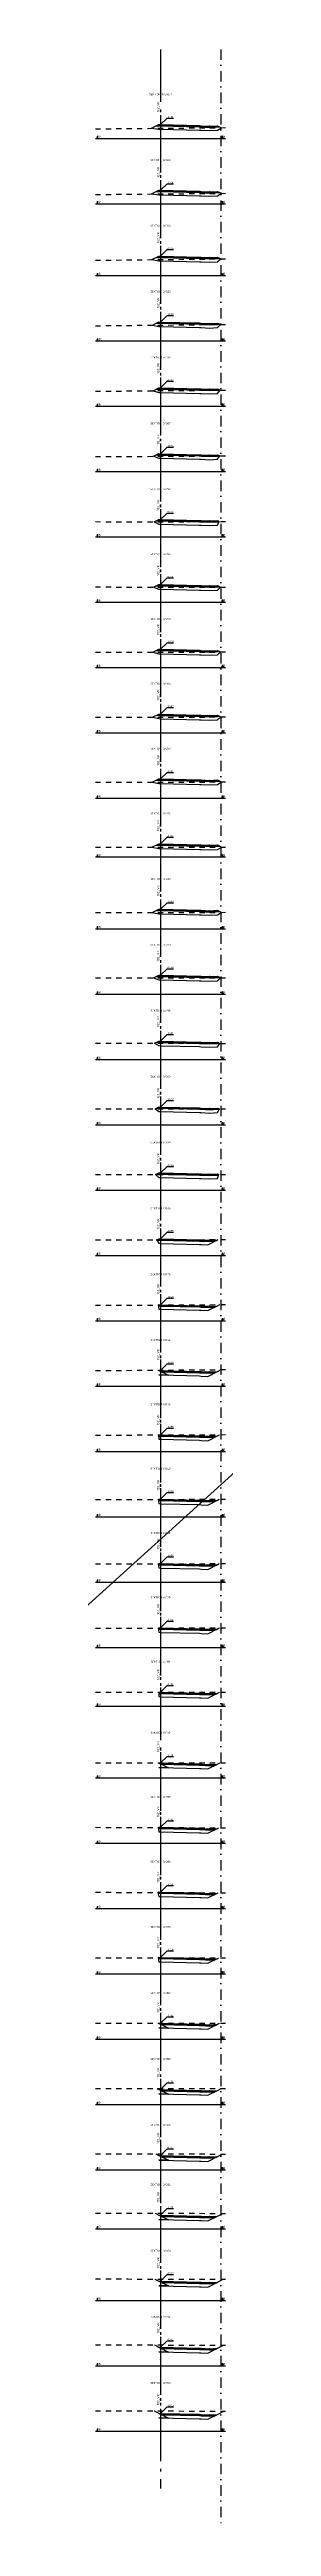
# Model space of a CAD drawing. Header units: metres. Extents: x 117388 to 123031, y 6148214 to 6150604.
# Drawn here: x 117691.1 to 117711.1, y 6149437.1 to 6149816.3 of the extents above; entities that cross this region are included whole.
import ezdxf
from ezdxf.enums import TextEntityAlignment as Align

# ---------------------------------------------------------------- set-up
doc = ezdxf.new("R2010")
doc.units = ezdxf.units.M
doc.header["$LTSCALE"] = 0.4
for name, pattern in [('AA_DASHED_2', [4, 2, -2]), ('CENTRUMLINJE', [27, 20, -3, 1, -3]), ('DASHDOT', [8, 4, -2, 0, -2])]:
    doc.linetypes.add(name, pattern=pattern)
for name, color, linetype in [('05_FASTIGHGR', 7, 'DASHDOT'), ('M-312A', 3, 'CONTINUOUS'), ('M-37-CL', 1, 'CENTRUMLINJE'), ('M-37-CL_Txt', 1, 'CONTINUOUS'), ('M-37-Mark', 9, 'AA_DASHED_2'), ('M-37-OB_B1', 4, 'CONTINUOUS'), ('M-37-OB_B2', 4, 'CONTINUOUS'), ('M-37-OB_Bi1', 4, 'CONTINUOUS'), ('M-37-OB_Bi2', 4, 'CONTINUOUS'), ('M-37-OB_F1', 4, 'CONTINUOUS'), ('M-37-OB_F2', 4, 'CONTINUOUS'), ('M-37-Profilhojd', 3, 'CONTINUOUS'), ('M-37-Refhojd_Lin', 1, 'CONTINUOUS'), ('M-37-Refhojd_Txt', 1, 'CONTINUOUS'), ('M-37-SektNr', 3, 'CONTINUOUS'), ('M-37-Vag-Overyta', 3, 'CONTINUOUS'), ('M-37-Vag-Slitlager', 4, 'CONTINUOUS'), ('Road_LayerForCsGenerator', 7, 'CONTINUOUS'), ('T19202X', 7, 'CONTINUOUS')]:
    doc.layers.add(name, color=color, linetype=linetype)
doc.layers.add('Non-PlotDot', color=7, linetype='CONTINUOUS', plot=False)
doc.styles.add('P_ISO_25', font='ISO', dxfattribs={"height": 2.5})
doc.styles.add('P_ISO_30', font='ISO', dxfattribs={"height": 3})

msp = doc.modelspace()

# ---------------------------------------------------------------- linework, layer by layer
at = {"layer": '05_FASTIGHGR'}
msp.add_line((117710.367, 6149816.348), (117710.367, 6149437.147), dxfattribs=at)
at = {"layer": 'M-312A', "flags": 128}
msp.add_lwpolyline([(118133.929, 6149978.568), (117494.355, 6149401.904)], dxfattribs=at)
at = {"layer": 'M-37-CL'}
for p, q in [((117701.117, 6149816.348), (117701.117, 6149793.348)), ((117701.117, 6149806.294), (117701.117, 6149783.294)), ((117701.117, 6149796.214), (117701.117, 6149773.214)), ((117701.117, 6149786.134), (117701.117, 6149763.134)), ((117701.117, 6149776.054), (117701.117, 6149753.054)), ((117701.117, 6149765.974), (117701.117, 6149742.974)), ((117701.117, 6149755.894), (117701.117, 6149732.894)), ((117701.117, 6149745.945), (117701.117, 6149722.945)), ((117701.117, 6149736.025), (117701.117, 6149713.025)), ((117701.117, 6149726.105), (117701.117, 6149703.105)), ((117701.117, 6149716.185), (117701.117, 6149693.185)), ((117701.117, 6149706.249), (117701.117, 6149683.249)), ((117701.117, 6149696.222), (117701.117, 6149673.222)), ((117701.117, 6149686.134), (117701.117, 6149663.134)), ((117701.117, 6149676.045), (117701.117, 6149653.045)), ((117701.117, 6149665.957), (117701.117, 6149642.957)), ((117701.117, 6149655.868), (117701.117, 6149632.868)), ((117701.117, 6149645.78), (117701.117, 6149622.78)), ((117701.117, 6149635.691), (117701.117, 6149612.691)), ((117701.117, 6149625.63), (117701.117, 6149602.63)), ((117701.117, 6149615.78), (117701.117, 6149592.78)), ((117701.117, 6149605.93), (117701.117, 6149582.93)), ((117701.117, 6149596.08), (117701.117, 6149573.08)), ((117701.117, 6149586.23), (117701.117, 6149563.23)), ((117701.117, 6149576.38), (117701.117, 6149553.38)), ((117701.117, 6149565.53), (117701.117, 6149542.53)), ((117701.117, 6149555.68), (117701.117, 6149532.68)), ((117701.117, 6149545.778), (117701.117, 6149522.778)), ((117701.117, 6149535.776), (117701.117, 6149512.776)), ((117701.117, 6149525.68), (117701.117, 6149502.68)), ((117701.117, 6149515.56), (117701.117, 6149492.56)), ((117701.117, 6149505.441), (117701.117, 6149482.441)), ((117701.117, 6149496.322), (117701.117, 6149473.322)), ((117701.117, 6149486.203), (117701.117, 6149463.203)), ((117701.117, 6149476.083), (117701.117, 6149453.083)), ((117701.117, 6149465.964), (117701.117, 6149442.964))]:
    msp.add_line(p, q, dxfattribs=at)
at = {"layer": 'M-37-Mark', "flags": 128}
for points in [[(117691.117, 6149804.209), (117691.754, 6149804.213), (117701.117, 6149804.3), (117711.117, 6149804.393)], [(117691.117, 6149794.156), (117701.117, 6149794.248), (117711.117, 6149794.341)], [(117691.117, 6149784.092), (117701.117, 6149784.196), (117711.117, 6149784.3)], [(117691.117, 6149774.06), (117701.117, 6149774.164), (117708.603, 6149774.242), (117711.117, 6149774.257)], [(117691.117, 6149764.035), (117691.522, 6149764.033), (117701.117, 6149764.133), (117702.513, 6149764.148), (117711.117, 6149764.2)], [(117691.117, 6149754.056), (117694.965, 6149754.038), (117696.423, 6149754.053), (117701.117, 6149754.081), (117701.977, 6149754.086), (117711.117, 6149754.145)], [(117691.117, 6149744.07), (117699.378, 6149744.028), (117701.117, 6149744.04), (117711.117, 6149744.104)], [(117691.117, 6149734.08), (117701.117, 6149734.032), (117704.544, 6149734.016), (117711.117, 6149734.052)], [(117691.117, 6149724.08), (117701.117, 6149724.072), (117707.166, 6149724.068), (117711.117, 6149724.132)], [(117691.117, 6149714.123), (117691.642, 6149714.123), (117701.117, 6149714.125), (117707.208, 6149714.125), (117711.117, 6149714.193)], [(117691.117, 6149704.174), (117701.117, 6149704.177), (117701.574, 6149704.177), (117707.454, 6149704.178), (117710.466, 6149704.23), (117711.117, 6149704.239)], [(117691.117, 6149694.225), (117691.487, 6149694.225), (117701.117, 6149694.217), (117707.688, 6149694.212), (117711.117, 6149694.26)], [(117691.117, 6149684.23), (117701.117, 6149684.222), (117707.902, 6149684.217), (117711.117, 6149684.261)], [(117691.117, 6149674.234), (117701.117, 6149674.229), (117709.456, 6149674.224), (117711.117, 6149674.246)], [(117691.117, 6149664.226), (117701.117, 6149664.213), (117711.117, 6149664.2)], [(117691.117, 6149654.179), (117701.117, 6149654.166), (117711.117, 6149654.153)], [(117691.117, 6149644.134), (117701.117, 6149644.12), (117706.435, 6149644.112), (117708.049, 6149644.11), (117711.052, 6149644.107), (117711.117, 6149644.107)], [(117691.117, 6149634.115), (117701.117, 6149634.114), (117703.632, 6149634.114), (117711.117, 6149634.17)], [(117691.117, 6149624.122), (117699.121, 6149624.122), (117701.117, 6149624.137), (117711.117, 6149624.212)], [(117691.117, 6149614.131), (117694.61, 6149614.13), (117701.117, 6149614.179), (117711.117, 6149614.253)], [(117691.117, 6149604.227), (117691.187, 6149604.227), (117701.117, 6149604.252), (117707.488, 6149604.268), (117711.117, 6149604.295)], [(117691.117, 6149594.361), (117701.117, 6149594.386), (117711.117, 6149594.411)], [(117691.117, 6149584.496), (117699.916, 6149584.518), (117701.117, 6149584.522), (117711.117, 6149584.559)], [(117691.117, 6149574.653), (117701.117, 6149574.69), (117711.117, 6149574.726)], [(117691.117, 6149564.856), (117701.117, 6149564.873), (117709.151, 6149564.886), (117711.117, 6149564.893)], [(117691.117, 6149554.059), (117701.117, 6149554.076), (117703.101, 6149554.079), (117711.117, 6149554.049)], [(117691.117, 6149544.18), (117701.117, 6149544.143), (117711.117, 6149544.106)], [(117691.117, 6149534.234), (117691.992, 6149534.234), (117701.117, 6149534.2), (117711.032, 6149534.164), (117711.117, 6149534.163)], [(117691.117, 6149524.222), (117701.117, 6149524.223), (117707.967, 6149524.223), (117708.942, 6149524.221), (117710.438, 6149524.196), (117711.117, 6149524.186)], [(117691.117, 6149514.215), (117700.923, 6149514.211), (117701.117, 6149514.211), (117711.117, 6149514.184)], [(117691.117, 6149504.215), (117701.117, 6149504.204), (117703.428, 6149504.201), (117711.117, 6149504.178)], [(117691.117, 6149494.214), (117693.306, 6149494.212), (117701.117, 6149494.189), (117708.466, 6149494.167), (117711.117, 6149494.159)], [(117691.117, 6149485.133), (117701.117, 6149485.104), (117702.275, 6149485.1), (117711.117, 6149485.073)], [(117691.117, 6149475.048), (117696.084, 6149475.033), (117701.117, 6149475.018), (117711.117, 6149474.987)], [(117691.117, 6149464.962), (117701.117, 6149464.931), (117711.117, 6149464.9)], [(117691.117, 6149454.837), (117692.743, 6149454.859), (117701.117, 6149454.833), (117710.863, 6149454.803), (117711.117, 6149454.806)]]:
    msp.add_lwpolyline(points, dxfattribs=at)
at = {"layer": 'M-37-OB_B1', "flags": 128}
for points in [[(117700.724, 6149804.783), (117700.867, 6149804.779), (117701.117, 6149804.773), (117707.117, 6149804.623), (117707.367, 6149804.617), (117708.617, 6149804.554), (117709.867, 6149804.617), (117710.003, 6149804.624)], [(117700.724, 6149794.729), (117700.867, 6149794.726), (117701.117, 6149794.719), (117707.117, 6149794.569), (117707.367, 6149794.563), (117708.617, 6149794.501), (117709.867, 6149794.563), (117710.003, 6149794.57)], [(117700.724, 6149784.649), (117700.867, 6149784.646), (117701.117, 6149784.639), (117707.117, 6149784.489), (117707.367, 6149784.483), (117708.617, 6149784.421), (117709.867, 6149784.483), (117710.003, 6149784.49)], [(117700.724, 6149774.569), (117700.867, 6149774.566), (117701.117, 6149774.559), (117707.117, 6149774.409), (117707.367, 6149774.403), (117708.617, 6149774.341), (117709.867, 6149774.403), (117710.003, 6149774.41)], [(117700.724, 6149764.489), (117700.867, 6149764.486), (117701.117, 6149764.479), (117707.117, 6149764.329), (117707.367, 6149764.323), (117708.617, 6149764.261), (117709.867, 6149764.323), (117710.003, 6149764.33)], [(117700.724, 6149754.409), (117700.867, 6149754.406), (117701.117, 6149754.399), (117707.117, 6149754.249), (117707.367, 6149754.243), (117708.617, 6149754.181), (117709.867, 6149754.243), (117710.003, 6149754.25)], [(117700.724, 6149744.329), (117700.867, 6149744.326), (117701.117, 6149744.319), (117707.117, 6149744.169), (117707.367, 6149744.163), (117708.617, 6149744.101), (117709.867, 6149744.163), (117710.003, 6149744.17)], [(117700.724, 6149734.38), (117700.867, 6149734.376), (117701.117, 6149734.37), (117707.117, 6149734.22), (117707.367, 6149734.214), (117708.617, 6149734.151), (117709.867, 6149734.214), (117710.003, 6149734.221)], [(117700.724, 6149724.46), (117700.867, 6149724.456), (117701.117, 6149724.45), (117707.117, 6149724.3), (117707.367, 6149724.294), (117708.617, 6149724.231), (117709.867, 6149724.294), (117710.003, 6149724.301)], [(117700.724, 6149714.54), (117700.867, 6149714.536), (117701.117, 6149714.53), (117707.117, 6149714.38), (117707.367, 6149714.374), (117708.617, 6149714.311), (117709.867, 6149714.374), (117710.003, 6149714.381)], [(117700.724, 6149704.62), (117700.867, 6149704.616), (117701.117, 6149704.61), (117707.117, 6149704.46), (117707.367, 6149704.454), (117708.617, 6149704.391), (117709.867, 6149704.454), (117710.003, 6149704.461)], [(117700.724, 6149694.684), (117700.867, 6149694.68), (117701.117, 6149694.674), (117707.117, 6149694.524), (117707.367, 6149694.518), (117708.617, 6149694.455), (117709.867, 6149694.518), (117710.003, 6149694.525)], [(117700.724, 6149684.657), (117700.867, 6149684.653), (117701.117, 6149684.647), (117707.117, 6149684.497), (117707.367, 6149684.491), (117708.617, 6149684.428), (117709.867, 6149684.491), (117710.003, 6149684.498)], [(117700.724, 6149674.569), (117700.867, 6149674.565), (117701.117, 6149674.559), (117707.117, 6149674.409), (117707.367, 6149674.403), (117708.617, 6149674.34), (117709.867, 6149674.403), (117710.003, 6149674.41)], [(117700.724, 6149664.48), (117700.867, 6149664.477), (117701.117, 6149664.47), (117707.117, 6149664.32), (117707.367, 6149664.314), (117708.617, 6149664.252), (117709.867, 6149664.314), (117710.003, 6149664.321)], [(117700.724, 6149654.392), (117700.867, 6149654.388), (117701.117, 6149654.382), (117707.117, 6149654.232), (117707.367, 6149654.226), (117708.617, 6149654.163), (117709.867, 6149654.226), (117710.003, 6149654.232)], [(117700.724, 6149644.303), (117700.867, 6149644.3), (117701.117, 6149644.293), (117707.117, 6149644.143), (117707.367, 6149644.137), (117708.617, 6149644.075), (117709.867, 6149644.137), (117710.003, 6149644.144)], [(117700.724, 6149634.214), (117700.867, 6149634.211), (117701.117, 6149634.205), (117707.117, 6149634.055), (117707.367, 6149634.048), (117708.617, 6149633.986), (117709.7, 6149634.04), (117709.867, 6149634.123)], [(117700.74, 6149624.134), (117700.742, 6149624.125), (117700.867, 6149624.122), (117701.117, 6149624.116), (117707.117, 6149623.966), (117707.367, 6149623.96), (117708.617, 6149623.897), (117709.7, 6149623.951), (117709.867, 6149624.035)], [(117700.867, 6149614.136), (117701.025, 6149614.057), (117701.117, 6149614.055), (117707.117, 6149613.905), (117707.367, 6149613.898), (117708.617, 6149613.836), (117709.7, 6149613.89), (117709.867, 6149613.973)], [(117700.797, 6149604.251), (117700.801, 6149604.213), (117700.867, 6149604.211), (117701.117, 6149604.205), (117707.117, 6149604.055), (117707.367, 6149604.048), (117708.617, 6149603.986), (117709.7, 6149604.04), (117709.867, 6149604.123)], [(117700.765, 6149594.385), (117700.768, 6149594.364), (117700.867, 6149594.361), (117701.117, 6149594.355), (117707.117, 6149594.205), (117707.367, 6149594.199), (117708.617, 6149594.136), (117709.7, 6149594.19), (117709.867, 6149594.274)], [(117700.736, 6149584.521), (117700.737, 6149584.514), (117700.867, 6149584.511), (117701.117, 6149584.505), (117707.117, 6149584.355), (117707.367, 6149584.349), (117708.617, 6149584.286), (117709.7, 6149584.34), (117709.867, 6149584.424)], [(117700.772, 6149574.689), (117700.775, 6149574.664), (117700.867, 6149574.661), (117701.117, 6149574.655), (117707.117, 6149574.505), (117707.367, 6149574.499), (117708.617, 6149574.436), (117709.7, 6149574.49), (117709.867, 6149574.574)], [(117700.839, 6149564.872), (117700.842, 6149564.812), (117700.867, 6149564.811), (117701.117, 6149564.805), (117707.117, 6149564.655), (117707.367, 6149564.649), (117708.617, 6149564.586), (117709.7, 6149564.64), (117709.867, 6149564.724)], [(117700.867, 6149554.036), (117701.025, 6149553.957), (117701.117, 6149553.955), (117707.117, 6149553.805), (117707.367, 6149553.799), (117708.617, 6149553.736), (117709.7, 6149553.791), (117709.867, 6149553.874)], [(117700.782, 6149544.144), (117700.786, 6149544.113), (117700.867, 6149544.111), (117701.117, 6149544.105), (117707.117, 6149543.955), (117707.367, 6149543.949), (117708.617, 6149543.886), (117709.7, 6149543.941), (117709.867, 6149544.024)], [(117700.724, 6149534.213), (117700.867, 6149534.209), (117701.117, 6149534.203), (117707.117, 6149534.053), (117707.367, 6149534.047), (117708.617, 6149533.984), (117709.7, 6149534.039), (117709.867, 6149534.122)], [(117700.748, 6149524.223), (117700.75, 6149524.21), (117700.867, 6149524.207), (117701.117, 6149524.201), (117707.117, 6149524.051), (117707.367, 6149524.045), (117708.617, 6149523.982), (117709.7, 6149524.037), (117709.867, 6149524.12)], [(117700.867, 6149514.186), (117701.025, 6149514.107), (117701.117, 6149514.105), (117707.117, 6149513.955), (117707.367, 6149513.948), (117708.617, 6149513.886), (117709.7, 6149513.94), (117709.867, 6149514.023)], [(117700.867, 6149504.067), (117701.025, 6149503.988), (117701.117, 6149503.985), (117707.117, 6149503.835), (117707.367, 6149503.829), (117708.617, 6149503.767), (117709.7, 6149503.821), (117709.867, 6149503.904)], [(117700.867, 6149493.947), (117701.025, 6149493.868), (117701.117, 6149493.866), (117707.117, 6149493.716), (117707.367, 6149493.71), (117708.617, 6149493.647), (117709.7, 6149493.702), (117709.867, 6149493.785)], [(117700.867, 6149484.828), (117701.025, 6149484.749), (117701.117, 6149484.747), (117707.117, 6149484.597), (117707.367, 6149484.591), (117708.617, 6149484.528), (117709.7, 6149484.582), (117709.867, 6149484.666)], [(117700.867, 6149474.709), (117701.025, 6149474.63), (117701.117, 6149474.628), (117707.117, 6149474.478), (117707.367, 6149474.471), (117708.617, 6149474.409), (117709.7, 6149474.463), (117709.867, 6149474.546)], [(117700.867, 6149464.59), (117701.025, 6149464.511), (117701.117, 6149464.508), (117707.117, 6149464.358), (117707.367, 6149464.352), (117708.617, 6149464.29), (117709.7, 6149464.344), (117709.867, 6149464.427)], [(117700.867, 6149454.47), (117701.025, 6149454.391), (117701.117, 6149454.389), (117707.117, 6149454.239), (117707.367, 6149454.233), (117708.617, 6149454.17), (117709.7, 6149454.224), (117709.867, 6149454.308)]]:
    msp.add_lwpolyline(points, dxfattribs=at)
at = {"layer": 'M-37-OB_B2', "flags": 128}
for points in [[(117700.486, 6149804.664), (117700.867, 6149804.654), (117701.117, 6149804.648), (117707.117, 6149804.498), (117707.367, 6149804.492), (117708.617, 6149804.429), (117709.867, 6149804.492), (117710.23, 6149804.51)], [(117700.486, 6149794.61), (117700.867, 6149794.601), (117701.117, 6149794.594), (117707.117, 6149794.444), (117707.367, 6149794.438), (117708.617, 6149794.376), (117709.867, 6149794.438), (117710.23, 6149794.456)], [(117700.486, 6149784.53), (117700.867, 6149784.521), (117701.117, 6149784.514), (117707.117, 6149784.364), (117707.367, 6149784.358), (117708.617, 6149784.296), (117709.867, 6149784.358), (117710.23, 6149784.376)], [(117700.486, 6149774.45), (117700.867, 6149774.441), (117701.117, 6149774.434), (117707.117, 6149774.284), (117707.367, 6149774.278), (117708.617, 6149774.216), (117709.867, 6149774.278), (117710.23, 6149774.296)], [(117700.486, 6149764.37), (117700.867, 6149764.361), (117701.117, 6149764.354), (117707.117, 6149764.204), (117707.367, 6149764.198), (117708.617, 6149764.136), (117709.867, 6149764.198), (117710.23, 6149764.216)], [(117700.486, 6149754.29), (117700.867, 6149754.281), (117701.117, 6149754.274), (117707.117, 6149754.124), (117707.367, 6149754.118), (117708.617, 6149754.056), (117709.867, 6149754.118), (117710.222, 6149754.136), (117710.225, 6149754.139)], [(117700.486, 6149744.21), (117700.867, 6149744.201), (117701.117, 6149744.194), (117707.117, 6149744.044), (117707.367, 6149744.038), (117708.617, 6149743.976), (117709.867, 6149744.038), (117710.123, 6149744.051), (117710.147, 6149744.098)], [(117700.486, 6149734.261), (117700.867, 6149734.251), (117701.117, 6149734.245), (117707.117, 6149734.095), (117707.367, 6149734.089), (117708.617, 6149734.026), (117709.867, 6149734.089), (117710.23, 6149734.107)], [(117700.486, 6149724.341), (117700.867, 6149724.331), (117701.117, 6149724.325), (117707.117, 6149724.175), (117707.367, 6149724.169), (117708.617, 6149724.106), (117709.867, 6149724.169), (117710.23, 6149724.187)], [(117700.486, 6149714.421), (117700.867, 6149714.411), (117701.117, 6149714.405), (117707.117, 6149714.255), (117707.367, 6149714.249), (117708.617, 6149714.186), (117709.867, 6149714.249), (117710.23, 6149714.267)], [(117700.486, 6149704.501), (117700.867, 6149704.491), (117701.117, 6149704.485), (117707.117, 6149704.335), (117707.367, 6149704.329), (117708.617, 6149704.266), (117709.867, 6149704.329), (117710.23, 6149704.347)], [(117700.486, 6149694.565), (117700.867, 6149694.555), (117701.117, 6149694.549), (117707.117, 6149694.399), (117707.367, 6149694.393), (117708.617, 6149694.33), (117709.867, 6149694.393), (117710.23, 6149694.411)], [(117700.486, 6149684.538), (117700.867, 6149684.528), (117701.117, 6149684.522), (117707.117, 6149684.372), (117707.367, 6149684.366), (117708.617, 6149684.303), (117709.867, 6149684.366), (117710.23, 6149684.384)], [(117700.486, 6149674.45), (117700.867, 6149674.44), (117701.117, 6149674.434), (117707.117, 6149674.284), (117707.367, 6149674.278), (117708.617, 6149674.215), (117709.867, 6149674.278), (117710.23, 6149674.296)], [(117700.486, 6149664.361), (117700.867, 6149664.352), (117701.117, 6149664.345), (117707.117, 6149664.195), (117707.367, 6149664.189), (117708.617, 6149664.127), (117709.867, 6149664.189), (117710.23, 6149664.207)], [(117700.486, 6149654.273), (117700.867, 6149654.263), (117701.117, 6149654.257), (117707.117, 6149654.107), (117707.367, 6149654.101), (117708.617, 6149654.038), (117709.867, 6149654.101), (117710.138, 6149654.114), (117710.159, 6149654.154)], [(117700.486, 6149644.184), (117700.867, 6149644.175), (117701.117, 6149644.168), (117707.117, 6149644.018), (117707.367, 6149644.012), (117708.617, 6149643.95), (117709.867, 6149644.012), (117710.045, 6149644.021), (117710.075, 6149644.108)], [(117700.523, 6149634.114), (117700.536, 6149634.094), (117700.867, 6149634.086), (117701.117, 6149634.08), (117707.117, 6149633.93), (117707.367, 6149633.923), (117708.617, 6149633.861), (117709.422, 6149633.901), (117709.867, 6149634.123)], [(117700.74, 6149624.134), (117700.767, 6149624), (117700.867, 6149623.997), (117701.117, 6149623.991), (117707.117, 6149623.841), (117707.367, 6149623.835), (117708.617, 6149623.772), (117709.422, 6149623.813), (117709.867, 6149624.035)], [(117700.867, 6149614.136), (117701.288, 6149613.925), (117707.117, 6149613.78), (117707.367, 6149613.773), (117708.617, 6149613.711), (117709.422, 6149613.751), (117709.867, 6149613.973)], [(117700.797, 6149604.251), (117700.814, 6149604.087), (117700.867, 6149604.086), (117701.117, 6149604.08), (117707.117, 6149603.93), (117707.367, 6149603.923), (117708.617, 6149603.861), (117709.422, 6149603.901), (117709.867, 6149604.123)], [(117700.765, 6149594.385), (117700.788, 6149594.238), (117700.867, 6149594.236), (117701.117, 6149594.23), (117707.117, 6149594.08), (117707.367, 6149594.074), (117708.617, 6149594.011), (117709.422, 6149594.051), (117709.867, 6149594.274)], [(117700.736, 6149584.521), (117700.763, 6149584.389), (117700.867, 6149584.386), (117701.117, 6149584.38), (117707.117, 6149584.23), (117707.367, 6149584.224), (117708.617, 6149584.161), (117709.422, 6149584.201), (117709.867, 6149584.424)], [(117700.772, 6149574.689), (117700.794, 6149574.538), (117700.867, 6149574.536), (117701.117, 6149574.53), (117707.117, 6149574.38), (117707.367, 6149574.374), (117708.617, 6149574.311), (117709.422, 6149574.351), (117709.867, 6149574.574)], [(117700.839, 6149564.872), (117700.847, 6149564.687), (117700.867, 6149564.686), (117701.117, 6149564.68), (117707.117, 6149564.53), (117707.367, 6149564.524), (117708.617, 6149564.461), (117709.422, 6149564.502), (117709.867, 6149564.724)], [(117700.867, 6149554.036), (117701.288, 6149553.826), (117707.117, 6149553.68), (117707.367, 6149553.674), (117708.617, 6149553.611), (117709.422, 6149553.652), (117709.867, 6149553.874)], [(117700.782, 6149544.144), (117700.802, 6149543.988), (117700.867, 6149543.986), (117701.117, 6149543.98), (117707.117, 6149543.83), (117707.367, 6149543.824), (117708.617, 6149543.761), (117709.422, 6149543.802), (117709.867, 6149544.024)], [(117700.701, 6149534.201), (117700.731, 6149534.088), (117700.867, 6149534.084), (117701.117, 6149534.078), (117707.117, 6149533.928), (117707.367, 6149533.922), (117708.617, 6149533.859), (117709.422, 6149533.9), (117709.867, 6149534.122)], [(117700.748, 6149524.223), (117700.773, 6149524.085), (117700.867, 6149524.082), (117701.117, 6149524.076), (117707.117, 6149523.926), (117707.367, 6149523.92), (117708.617, 6149523.857), (117709.422, 6149523.898), (117709.867, 6149524.12)], [(117700.867, 6149514.186), (117701.288, 6149513.975), (117707.117, 6149513.83), (117707.367, 6149513.823), (117708.617, 6149513.761), (117709.422, 6149513.801), (117709.867, 6149514.023)], [(117700.867, 6149504.067), (117701.288, 6149503.856), (117707.117, 6149503.71), (117707.367, 6149503.704), (117708.617, 6149503.642), (117709.422, 6149503.682), (117709.867, 6149503.904)], [(117700.867, 6149493.947), (117701.288, 6149493.737), (117707.117, 6149493.591), (117707.367, 6149493.585), (117708.617, 6149493.522), (117709.422, 6149493.563), (117709.867, 6149493.785)], [(117700.867, 6149484.828), (117701.288, 6149484.618), (117707.117, 6149484.472), (117707.367, 6149484.466), (117708.617, 6149484.403), (117709.422, 6149484.443), (117709.867, 6149484.666)], [(117700.867, 6149474.709), (117701.288, 6149474.498), (117707.117, 6149474.353), (117707.367, 6149474.346), (117708.617, 6149474.284), (117709.422, 6149474.324), (117709.867, 6149474.546)], [(117700.867, 6149464.59), (117701.288, 6149464.379), (117707.117, 6149464.233), (117707.367, 6149464.227), (117708.617, 6149464.165), (117709.422, 6149464.205), (117709.867, 6149464.427)], [(117700.867, 6149454.47), (117701.288, 6149454.26), (117707.117, 6149454.114), (117707.367, 6149454.108), (117708.617, 6149454.045), (117709.422, 6149454.086), (117709.867, 6149454.308)]]:
    msp.add_lwpolyline(points, dxfattribs=at)
at = {"layer": 'M-37-OB_Bi1', "flags": 128}
for points in [[(117701.117, 6149804.848), (117701.117, 6149804.773), (117707.117, 6149804.623), (117707.117, 6149804.698), (117707.367, 6149804.692), (117708.617, 6149804.629), (117709.867, 6149804.692), (117709.867, 6149804.692)], [(117701.117, 6149794.794), (117701.117, 6149794.719), (117707.117, 6149794.569), (117707.117, 6149794.644), (117707.367, 6149794.638), (117708.617, 6149794.576), (117709.867, 6149794.638), (117709.867, 6149794.638)], [(117701.117, 6149784.714), (117701.117, 6149784.639), (117707.117, 6149784.489), (117707.117, 6149784.564), (117707.367, 6149784.558), (117708.617, 6149784.496), (117709.867, 6149784.558), (117709.867, 6149784.558)], [(117701.117, 6149774.634), (117701.117, 6149774.559), (117707.117, 6149774.409), (117707.117, 6149774.484), (117707.367, 6149774.478), (117708.617, 6149774.416), (117709.867, 6149774.478), (117709.867, 6149774.478)], [(117701.117, 6149764.554), (117701.117, 6149764.479), (117707.117, 6149764.329), (117707.117, 6149764.404), (117707.367, 6149764.398), (117708.617, 6149764.336), (117709.867, 6149764.398), (117709.867, 6149764.398)], [(117701.117, 6149754.474), (117701.117, 6149754.399), (117707.117, 6149754.249), (117707.117, 6149754.324), (117707.367, 6149754.318), (117708.617, 6149754.256), (117709.867, 6149754.318), (117709.867, 6149754.318)], [(117701.117, 6149744.394), (117701.117, 6149744.319), (117707.117, 6149744.169), (117707.117, 6149744.244), (117707.367, 6149744.238), (117708.617, 6149744.176), (117709.867, 6149744.238), (117709.867, 6149744.238)], [(117701.117, 6149734.445), (117701.117, 6149734.37), (117707.117, 6149734.22), (117707.117, 6149734.295), (117707.367, 6149734.289), (117708.617, 6149734.226), (117709.867, 6149734.289), (117709.867, 6149734.289)], [(117701.117, 6149724.525), (117701.117, 6149724.45), (117707.117, 6149724.3), (117707.117, 6149724.375), (117707.367, 6149724.369), (117708.617, 6149724.306), (117709.867, 6149724.369), (117709.867, 6149724.369)], [(117701.117, 6149714.605), (117701.117, 6149714.53), (117707.117, 6149714.38), (117707.117, 6149714.455), (117707.367, 6149714.449), (117708.617, 6149714.386), (117709.867, 6149714.449), (117709.867, 6149714.449)], [(117701.117, 6149704.685), (117701.117, 6149704.61), (117707.117, 6149704.46), (117707.117, 6149704.535), (117707.367, 6149704.529), (117708.617, 6149704.466), (117709.867, 6149704.529), (117709.867, 6149704.529)], [(117701.117, 6149694.749), (117701.117, 6149694.674), (117707.117, 6149694.524), (117707.117, 6149694.599), (117707.367, 6149694.593), (117708.617, 6149694.53), (117709.867, 6149694.593), (117709.867, 6149694.593)], [(117701.117, 6149684.722), (117701.117, 6149684.647), (117707.117, 6149684.497), (117707.117, 6149684.572), (117707.367, 6149684.566), (117708.617, 6149684.503), (117709.867, 6149684.566), (117709.867, 6149684.566)], [(117701.117, 6149674.634), (117701.117, 6149674.559), (117707.117, 6149674.409), (117707.117, 6149674.484), (117707.367, 6149674.478), (117708.617, 6149674.415), (117709.867, 6149674.478), (117709.867, 6149674.478)], [(117701.117, 6149664.545), (117701.117, 6149664.47), (117707.117, 6149664.32), (117707.117, 6149664.395), (117707.367, 6149664.389), (117708.617, 6149664.327), (117709.867, 6149664.389), (117709.867, 6149664.389)], [(117701.117, 6149654.457), (117701.117, 6149654.382), (117707.117, 6149654.232), (117707.117, 6149654.307), (117707.367, 6149654.301), (117708.617, 6149654.238), (117709.867, 6149654.301), (117709.867, 6149654.301)], [(117701.117, 6149644.368), (117701.117, 6149644.293), (117707.117, 6149644.143), (117707.117, 6149644.218), (117707.367, 6149644.212), (117708.617, 6149644.15), (117709.867, 6149644.212), (117709.867, 6149644.212)], [(117701.117, 6149634.28), (117701.117, 6149634.205), (117707.117, 6149634.055), (117707.117, 6149634.13), (117707.367, 6149634.123), (117708.617, 6149634.061), (117709.867, 6149634.123)], [(117701.117, 6149624.191), (117701.117, 6149624.116), (117707.117, 6149623.966), (117707.117, 6149624.041), (117707.367, 6149624.035), (117708.617, 6149623.972), (117709.867, 6149624.035)], [(117701.117, 6149614.13), (117701.117, 6149614.055), (117707.117, 6149613.905), (117707.117, 6149613.98), (117707.367, 6149613.973), (117708.617, 6149613.911), (117709.867, 6149613.973)], [(117701.117, 6149604.28), (117701.117, 6149604.205), (117707.117, 6149604.055), (117707.117, 6149604.13), (117707.367, 6149604.123), (117708.617, 6149604.061), (117709.867, 6149604.123)], [(117701.117, 6149594.43), (117701.117, 6149594.355), (117707.117, 6149594.205), (117707.117, 6149594.28), (117707.367, 6149594.274), (117708.617, 6149594.211), (117709.867, 6149594.274)], [(117701.117, 6149584.58), (117701.117, 6149584.505), (117707.117, 6149584.355), (117707.117, 6149584.43), (117707.367, 6149584.424), (117708.617, 6149584.361), (117709.867, 6149584.424)], [(117701.117, 6149574.73), (117701.117, 6149574.655), (117707.117, 6149574.505), (117707.117, 6149574.58), (117707.367, 6149574.574), (117708.617, 6149574.511), (117709.867, 6149574.574)], [(117701.117, 6149564.88), (117701.117, 6149564.805), (117707.117, 6149564.655), (117707.117, 6149564.73), (117707.367, 6149564.724), (117708.617, 6149564.661), (117709.867, 6149564.724)], [(117701.117, 6149554.03), (117701.117, 6149553.955), (117707.117, 6149553.805), (117707.117, 6149553.88), (117707.367, 6149553.874), (117708.617, 6149553.811), (117709.867, 6149553.874)], [(117701.117, 6149544.18), (117701.117, 6149544.105), (117707.117, 6149543.955), (117707.117, 6149544.03), (117707.367, 6149544.024), (117708.617, 6149543.961), (117709.867, 6149544.024)], [(117701.117, 6149534.278), (117701.117, 6149534.203), (117707.117, 6149534.053), (117707.117, 6149534.128), (117707.367, 6149534.122), (117708.617, 6149534.059), (117709.867, 6149534.122)], [(117701.117, 6149524.276), (117701.117, 6149524.201), (117707.117, 6149524.051), (117707.117, 6149524.126), (117707.367, 6149524.12), (117708.617, 6149524.057), (117709.867, 6149524.12)], [(117701.117, 6149514.18), (117701.117, 6149514.105), (117707.117, 6149513.955), (117707.117, 6149514.03), (117707.367, 6149514.023), (117708.617, 6149513.961), (117709.867, 6149514.023)], [(117701.117, 6149504.06), (117701.117, 6149503.985), (117707.117, 6149503.835), (117707.117, 6149503.91), (117707.367, 6149503.904), (117708.617, 6149503.842), (117709.867, 6149503.904)], [(117701.117, 6149493.941), (117701.117, 6149493.866), (117707.117, 6149493.716), (117707.117, 6149493.791), (117707.367, 6149493.785), (117708.617, 6149493.722), (117709.867, 6149493.785)], [(117701.117, 6149484.822), (117701.117, 6149484.747), (117707.117, 6149484.597), (117707.117, 6149484.672), (117707.367, 6149484.666), (117708.617, 6149484.603), (117709.867, 6149484.666)], [(117701.117, 6149474.703), (117701.117, 6149474.628), (117707.117, 6149474.478), (117707.117, 6149474.553), (117707.367, 6149474.546), (117708.617, 6149474.484), (117709.867, 6149474.546)], [(117701.117, 6149464.583), (117701.117, 6149464.508), (117707.117, 6149464.358), (117707.117, 6149464.433), (117707.367, 6149464.427), (117708.617, 6149464.365), (117709.867, 6149464.427)], [(117701.117, 6149454.464), (117701.117, 6149454.389), (117707.117, 6149454.239), (117707.117, 6149454.314), (117707.367, 6149454.308), (117708.617, 6149454.245), (117709.867, 6149454.308)]]:
    msp.add_lwpolyline(points, dxfattribs=at)
at = {"layer": 'M-37-OB_Bi2', "flags": 128}
for points in [[(117701.117, 6149804.848), (117701.117, 6149804.773), (117707.117, 6149804.623), (117707.117, 6149804.698), (117707.367, 6149804.692), (117708.617, 6149804.629), (117709.867, 6149804.692), (117709.867, 6149804.692)], [(117701.117, 6149794.794), (117701.117, 6149794.719), (117707.117, 6149794.569), (117707.117, 6149794.644), (117707.367, 6149794.638), (117708.617, 6149794.576), (117709.867, 6149794.638), (117709.867, 6149794.638)], [(117701.117, 6149784.714), (117701.117, 6149784.639), (117707.117, 6149784.489), (117707.117, 6149784.564), (117707.367, 6149784.558), (117708.617, 6149784.496), (117709.867, 6149784.558), (117709.867, 6149784.558)], [(117701.117, 6149774.634), (117701.117, 6149774.559), (117707.117, 6149774.409), (117707.117, 6149774.484), (117707.367, 6149774.478), (117708.617, 6149774.416), (117709.867, 6149774.478), (117709.867, 6149774.478)], [(117701.117, 6149764.554), (117701.117, 6149764.479), (117707.117, 6149764.329), (117707.117, 6149764.404), (117707.367, 6149764.398), (117708.617, 6149764.336), (117709.867, 6149764.398), (117709.867, 6149764.398)], [(117701.117, 6149754.474), (117701.117, 6149754.399), (117707.117, 6149754.249), (117707.117, 6149754.324), (117707.367, 6149754.318), (117708.617, 6149754.256), (117709.867, 6149754.318), (117709.867, 6149754.318)], [(117701.117, 6149744.394), (117701.117, 6149744.319), (117707.117, 6149744.169), (117707.117, 6149744.244), (117707.367, 6149744.238), (117708.617, 6149744.176), (117709.867, 6149744.238), (117709.867, 6149744.238)], [(117701.117, 6149734.445), (117701.117, 6149734.37), (117707.117, 6149734.22), (117707.117, 6149734.295), (117707.367, 6149734.289), (117708.617, 6149734.226), (117709.867, 6149734.289), (117709.867, 6149734.289)], [(117701.117, 6149724.525), (117701.117, 6149724.45), (117707.117, 6149724.3), (117707.117, 6149724.375), (117707.367, 6149724.369), (117708.617, 6149724.306), (117709.867, 6149724.369), (117709.867, 6149724.369)], [(117701.117, 6149714.605), (117701.117, 6149714.53), (117707.117, 6149714.38), (117707.117, 6149714.455), (117707.367, 6149714.449), (117708.617, 6149714.386), (117709.867, 6149714.449), (117709.867, 6149714.449)], [(117701.117, 6149704.685), (117701.117, 6149704.61), (117707.117, 6149704.46), (117707.117, 6149704.535), (117707.367, 6149704.529), (117708.617, 6149704.466), (117709.867, 6149704.529), (117709.867, 6149704.529)], [(117701.117, 6149694.749), (117701.117, 6149694.674), (117707.117, 6149694.524), (117707.117, 6149694.599), (117707.367, 6149694.593), (117708.617, 6149694.53), (117709.867, 6149694.593), (117709.867, 6149694.593)], [(117701.117, 6149684.722), (117701.117, 6149684.647), (117707.117, 6149684.497), (117707.117, 6149684.572), (117707.367, 6149684.566), (117708.617, 6149684.503), (117709.867, 6149684.566), (117709.867, 6149684.566)], [(117701.117, 6149674.634), (117701.117, 6149674.559), (117707.117, 6149674.409), (117707.117, 6149674.484), (117707.367, 6149674.478), (117708.617, 6149674.415), (117709.867, 6149674.478), (117709.867, 6149674.478)], [(117701.117, 6149664.545), (117701.117, 6149664.47), (117707.117, 6149664.32), (117707.117, 6149664.395), (117707.367, 6149664.389), (117708.617, 6149664.327), (117709.867, 6149664.389), (117709.867, 6149664.389)], [(117701.117, 6149654.457), (117701.117, 6149654.382), (117707.117, 6149654.232), (117707.117, 6149654.307), (117707.367, 6149654.301), (117708.617, 6149654.238), (117709.867, 6149654.301), (117709.867, 6149654.301)], [(117701.117, 6149644.368), (117701.117, 6149644.293), (117707.117, 6149644.143), (117707.117, 6149644.218), (117707.367, 6149644.212), (117708.617, 6149644.15), (117709.867, 6149644.212), (117709.867, 6149644.212)], [(117701.117, 6149634.28), (117701.117, 6149634.205), (117707.117, 6149634.055), (117707.117, 6149634.13), (117707.367, 6149634.123), (117708.617, 6149634.061), (117709.867, 6149634.123)], [(117701.117, 6149624.191), (117701.117, 6149624.116), (117707.117, 6149623.966), (117707.117, 6149624.041), (117707.367, 6149624.035), (117708.617, 6149623.972), (117709.867, 6149624.035)], [(117701.117, 6149614.13), (117701.117, 6149614.055), (117707.117, 6149613.905), (117707.117, 6149613.98), (117707.367, 6149613.973), (117708.617, 6149613.911), (117709.867, 6149613.973)], [(117701.117, 6149604.28), (117701.117, 6149604.205), (117707.117, 6149604.055), (117707.117, 6149604.13), (117707.367, 6149604.123), (117708.617, 6149604.061), (117709.867, 6149604.123)], [(117701.117, 6149594.43), (117701.117, 6149594.355), (117707.117, 6149594.205), (117707.117, 6149594.28), (117707.367, 6149594.274), (117708.617, 6149594.211), (117709.867, 6149594.274)], [(117701.117, 6149584.58), (117701.117, 6149584.505), (117707.117, 6149584.355), (117707.117, 6149584.43), (117707.367, 6149584.424), (117708.617, 6149584.361), (117709.867, 6149584.424)], [(117701.117, 6149574.73), (117701.117, 6149574.655), (117707.117, 6149574.505), (117707.117, 6149574.58), (117707.367, 6149574.574), (117708.617, 6149574.511), (117709.867, 6149574.574)], [(117701.117, 6149564.88), (117701.117, 6149564.805), (117707.117, 6149564.655), (117707.117, 6149564.73), (117707.367, 6149564.724), (117708.617, 6149564.661), (117709.867, 6149564.724)], [(117701.117, 6149554.03), (117701.117, 6149553.955), (117707.117, 6149553.805), (117707.117, 6149553.88), (117707.367, 6149553.874), (117708.617, 6149553.811), (117709.867, 6149553.874)], [(117701.117, 6149544.18), (117701.117, 6149544.105), (117707.117, 6149543.955), (117707.117, 6149544.03), (117707.367, 6149544.024), (117708.617, 6149543.961), (117709.867, 6149544.024)], [(117701.117, 6149534.278), (117701.117, 6149534.203), (117707.117, 6149534.053), (117707.117, 6149534.128), (117707.367, 6149534.122), (117708.617, 6149534.059), (117709.867, 6149534.122)], [(117701.117, 6149524.276), (117701.117, 6149524.201), (117707.117, 6149524.051), (117707.117, 6149524.126), (117707.367, 6149524.12), (117708.617, 6149524.057), (117709.867, 6149524.12)], [(117701.117, 6149514.18), (117701.117, 6149514.105), (117707.117, 6149513.955), (117707.117, 6149514.03), (117707.367, 6149514.023), (117708.617, 6149513.961), (117709.867, 6149514.023)], [(117701.117, 6149504.06), (117701.117, 6149503.985), (117707.117, 6149503.835), (117707.117, 6149503.91), (117707.367, 6149503.904), (117708.617, 6149503.842), (117709.867, 6149503.904)], [(117701.117, 6149493.941), (117701.117, 6149493.866), (117707.117, 6149493.716), (117707.117, 6149493.791), (117707.367, 6149493.785), (117708.617, 6149493.722), (117709.867, 6149493.785)], [(117701.117, 6149484.822), (117701.117, 6149484.747), (117707.117, 6149484.597), (117707.117, 6149484.672), (117707.367, 6149484.666), (117708.617, 6149484.603), (117709.867, 6149484.666)], [(117701.117, 6149474.703), (117701.117, 6149474.628), (117707.117, 6149474.478), (117707.117, 6149474.553), (117707.367, 6149474.546), (117708.617, 6149474.484), (117709.867, 6149474.546)], [(117701.117, 6149464.583), (117701.117, 6149464.508), (117707.117, 6149464.358), (117707.117, 6149464.433), (117707.367, 6149464.427), (117708.617, 6149464.365), (117709.867, 6149464.427)], [(117701.117, 6149454.464), (117701.117, 6149454.389), (117707.117, 6149454.239), (117707.117, 6149454.314), (117707.367, 6149454.308), (117708.617, 6149454.245), (117709.867, 6149454.308)]]:
    msp.add_lwpolyline(points, dxfattribs=at)
at = {"layer": 'M-37-OB_F1', "flags": 128}
for points in [[(117699.732, 6149804.287), (117700.867, 6149804.154), (117701.117, 6149804.148), (117707.117, 6149803.998), (117707.367, 6149803.992), (117708.617, 6149803.929), (117709.867, 6149803.992), (117710.476, 6149804.387)], [(117699.736, 6149794.235), (117700.867, 6149794.101), (117701.117, 6149794.094), (117707.117, 6149793.944), (117707.367, 6149793.938), (117708.617, 6149793.876), (117709.867, 6149793.938), (117710.473, 6149794.335)], [(117699.79, 6149784.182), (117700.867, 6149784.021), (117701.117, 6149784.014), (117707.117, 6149783.864), (117707.367, 6149783.858), (117708.617, 6149783.796), (117709.867, 6149783.858), (117710.398, 6149784.292)], [(117699.888, 6149774.151), (117700.867, 6149773.941), (117701.117, 6149773.934), (117707.117, 6149773.784), (117707.367, 6149773.778), (117708.617, 6149773.716), (117709.867, 6149773.778), (117710.318, 6149774.252)], [(117699.988, 6149764.121), (117700.867, 6149763.861), (117701.117, 6149763.854), (117707.117, 6149763.704), (117707.367, 6149763.698), (117708.617, 6149763.636), (117709.867, 6149763.698), (117710.273, 6149764.195)], [(117700.055, 6149754.075), (117700.867, 6149753.781), (117701.117, 6149753.774), (117707.117, 6149753.624), (117707.367, 6149753.618), (117708.617, 6149753.556), (117709.867, 6149753.618), (117710.225, 6149754.139)], [(117700.132, 6149744.033), (117700.867, 6149743.701), (117701.117, 6149743.694), (117707.117, 6149743.544), (117707.367, 6149743.538), (117708.617, 6149743.476), (117709.867, 6149743.538), (117710.147, 6149744.098)], [(117700.038, 6149734.037), (117700.867, 6149733.751), (117701.117, 6149733.745), (117707.117, 6149733.595), (117707.367, 6149733.589), (117708.617, 6149733.526), (117709.867, 6149733.589), (117710.349, 6149734.048)], [(117699.95, 6149724.073), (117700.867, 6149723.831), (117701.117, 6149723.825), (117707.117, 6149723.675), (117707.367, 6149723.669), (117708.617, 6149723.606), (117709.867, 6149723.669), (117710.365, 6149724.12)], [(117699.893, 6149714.125), (117700.867, 6149713.911), (117701.117, 6149713.905), (117707.117, 6149713.755), (117707.367, 6149713.749), (117708.617, 6149713.686), (117709.867, 6149713.749), (117710.403, 6149714.181)], [(117699.837, 6149704.177), (117700.867, 6149703.991), (117701.117, 6149703.985), (117707.117, 6149703.835), (117707.367, 6149703.829), (117708.617, 6149703.766), (117709.867, 6149703.829), (117710.465, 6149704.23)], [(117699.792, 6149694.218), (117700.867, 6149694.055), (117701.117, 6149694.049), (117707.117, 6149693.899), (117707.367, 6149693.893), (117708.617, 6149693.83), (117709.867, 6149693.893), (117710.549, 6149694.252)], [(117699.856, 6149684.223), (117700.867, 6149684.028), (117701.117, 6149684.022), (117707.117, 6149683.872), (117707.367, 6149683.866), (117708.617, 6149683.803), (117709.867, 6149683.866), (117710.493, 6149684.253)], [(117700.045, 6149674.23), (117700.867, 6149673.94), (117701.117, 6149673.934), (117707.117, 6149673.784), (117707.367, 6149673.778), (117708.617, 6149673.715), (117709.867, 6149673.778), (117710.351, 6149674.236)], [(117700.192, 6149664.214), (117700.867, 6149663.852), (117701.117, 6149663.845), (117707.117, 6149663.695), (117707.367, 6149663.689), (117708.617, 6149663.627), (117709.867, 6149663.689), (117710.243, 6149664.201)], [(117700.275, 6149654.167), (117700.867, 6149653.763), (117701.117, 6149653.757), (117707.117, 6149653.607), (117707.367, 6149653.601), (117708.617, 6149653.538), (117709.867, 6149653.601), (117710.159, 6149654.154)], [(117700.36, 6149644.121), (117700.867, 6149643.675), (117701.117, 6149643.668), (117707.117, 6149643.518), (117707.367, 6149643.512), (117708.617, 6149643.45), (117709.867, 6149643.512), (117710.075, 6149644.108)], [(117700.523, 6149634.114), (117700.867, 6149633.586), (117701.117, 6149633.58), (117707.117, 6149633.43), (117707.367, 6149633.423), (117708.367, 6149633.373), (117709.867, 6149634.123)], [(117700.74, 6149624.134), (117700.867, 6149623.497), (117701.117, 6149623.491), (117707.117, 6149623.341), (117707.367, 6149623.335), (117708.367, 6149623.285), (117709.867, 6149624.035)], [(117700.867, 6149614.136), (117702.34, 6149613.399), (117700.867, 6149613.436), (117701.117, 6149613.43), (117707.117, 6149613.28), (117707.367, 6149613.273), (117708.367, 6149613.223), (117709.867, 6149613.973)], [(117700.797, 6149604.251), (117700.867, 6149603.586), (117701.117, 6149603.58), (117707.117, 6149603.43), (117707.367, 6149603.423), (117708.367, 6149603.373), (117709.867, 6149604.123)], [(117700.765, 6149594.385), (117700.867, 6149593.736), (117701.117, 6149593.73), (117707.117, 6149593.58), (117707.367, 6149593.574), (117708.367, 6149593.524), (117709.867, 6149594.274)], [(117700.736, 6149584.521), (117700.867, 6149583.886), (117701.117, 6149583.88), (117707.117, 6149583.73), (117707.367, 6149583.724), (117708.367, 6149583.674), (117709.867, 6149584.424)], [(117700.772, 6149574.689), (117700.867, 6149574.036), (117701.117, 6149574.03), (117707.117, 6149573.88), (117707.367, 6149573.874), (117708.367, 6149573.824), (117709.867, 6149574.574)], [(117700.839, 6149564.872), (117700.867, 6149564.186), (117701.117, 6149564.18), (117707.117, 6149564.03), (117707.367, 6149564.024), (117708.367, 6149563.974), (117709.867, 6149564.724)], [(117700.867, 6149554.036), (117702.34, 6149553.3), (117700.867, 6149553.336), (117701.117, 6149553.33), (117707.117, 6149553.18), (117707.367, 6149553.174), (117708.367, 6149553.124), (117709.867, 6149553.874)], [(117700.782, 6149544.144), (117700.867, 6149543.486), (117701.117, 6149543.48), (117707.117, 6149543.33), (117707.367, 6149543.324), (117708.367, 6149543.274), (117709.867, 6149544.024)], [(117700.701, 6149534.201), (117700.867, 6149533.584), (117701.117, 6149533.578), (117707.117, 6149533.428), (117707.367, 6149533.422), (117708.367, 6149533.372), (117709.867, 6149534.122)], [(117700.748, 6149524.223), (117700.867, 6149523.582), (117701.117, 6149523.576), (117707.117, 6149523.426), (117707.367, 6149523.42), (117708.367, 6149523.37), (117709.867, 6149524.12)], [(117700.867, 6149514.186), (117702.34, 6149513.449), (117700.867, 6149513.486), (117701.117, 6149513.48), (117707.117, 6149513.33), (117707.367, 6149513.323), (117708.367, 6149513.273), (117709.867, 6149514.023)], [(117700.867, 6149504.067), (117702.34, 6149503.33), (117700.867, 6149503.367), (117701.117, 6149503.36), (117707.117, 6149503.21), (117707.367, 6149503.204), (117708.367, 6149503.154), (117709.867, 6149503.904)], [(117700.867, 6149493.947), (117702.34, 6149493.211), (117700.867, 6149493.247), (117701.117, 6149493.241), (117707.117, 6149493.091), (117707.367, 6149493.085), (117708.367, 6149493.035), (117709.867, 6149493.785)], [(117700.867, 6149484.828), (117702.34, 6149484.091), (117700.867, 6149484.128), (117701.117, 6149484.122), (117707.117, 6149483.972), (117707.367, 6149483.966), (117708.367, 6149483.916), (117709.867, 6149484.666)], [(117700.867, 6149474.709), (117702.34, 6149473.972), (117700.867, 6149474.009), (117701.117, 6149474.003), (117707.117, 6149473.853), (117707.367, 6149473.846), (117708.367, 6149473.796), (117709.867, 6149474.546)], [(117700.867, 6149464.59), (117702.34, 6149463.853), (117700.867, 6149463.89), (117701.117, 6149463.883), (117707.117, 6149463.733), (117707.367, 6149463.727), (117708.367, 6149463.677), (117709.867, 6149464.427)], [(117700.867, 6149454.47), (117702.34, 6149453.733), (117700.867, 6149453.77), (117701.117, 6149453.764), (117707.117, 6149453.614), (117707.367, 6149453.608), (117708.367, 6149453.558), (117709.867, 6149454.308)]]:
    msp.add_lwpolyline(points, dxfattribs=at)
at = {"layer": 'M-37-OB_F2', "flags": 128}
for points in [[(117699.732, 6149804.287), (117700.867, 6149804.154), (117701.117, 6149804.148), (117707.117, 6149803.998), (117707.367, 6149803.992), (117708.617, 6149803.929), (117709.867, 6149803.992), (117710.476, 6149804.387)], [(117699.736, 6149794.235), (117700.867, 6149794.101), (117701.117, 6149794.094), (117707.117, 6149793.944), (117707.367, 6149793.938), (117708.617, 6149793.876), (117709.867, 6149793.938), (117710.473, 6149794.335)], [(117699.79, 6149784.182), (117700.867, 6149784.021), (117701.117, 6149784.014), (117707.117, 6149783.864), (117707.367, 6149783.858), (117708.617, 6149783.796), (117709.867, 6149783.858), (117710.398, 6149784.292)], [(117699.888, 6149774.151), (117700.867, 6149773.941), (117701.117, 6149773.934), (117707.117, 6149773.784), (117707.367, 6149773.778), (117708.617, 6149773.716), (117709.867, 6149773.778), (117710.318, 6149774.252)], [(117699.988, 6149764.121), (117700.867, 6149763.861), (117701.117, 6149763.854), (117707.117, 6149763.704), (117707.367, 6149763.698), (117708.617, 6149763.636), (117709.867, 6149763.698), (117710.273, 6149764.195)], [(117700.055, 6149754.075), (117700.867, 6149753.781), (117701.117, 6149753.774), (117707.117, 6149753.624), (117707.367, 6149753.618), (117708.617, 6149753.556), (117709.867, 6149753.618), (117710.225, 6149754.139)], [(117700.132, 6149744.033), (117700.867, 6149743.701), (117701.117, 6149743.694), (117707.117, 6149743.544), (117707.367, 6149743.538), (117708.617, 6149743.476), (117709.867, 6149743.538), (117710.147, 6149744.098)], [(117700.038, 6149734.037), (117700.867, 6149733.751), (117701.117, 6149733.745), (117707.117, 6149733.595), (117707.367, 6149733.589), (117708.617, 6149733.526), (117709.867, 6149733.589), (117710.349, 6149734.048)], [(117699.95, 6149724.073), (117700.867, 6149723.831), (117701.117, 6149723.825), (117707.117, 6149723.675), (117707.367, 6149723.669), (117708.617, 6149723.606), (117709.867, 6149723.669), (117710.365, 6149724.12)], [(117699.893, 6149714.125), (117700.867, 6149713.911), (117701.117, 6149713.905), (117707.117, 6149713.755), (117707.367, 6149713.749), (117708.617, 6149713.686), (117709.867, 6149713.749), (117710.403, 6149714.181)], [(117699.837, 6149704.177), (117700.867, 6149703.991), (117701.117, 6149703.985), (117707.117, 6149703.835), (117707.367, 6149703.829), (117708.617, 6149703.766), (117709.867, 6149703.829), (117710.465, 6149704.23)], [(117699.792, 6149694.218), (117700.867, 6149694.055), (117701.117, 6149694.049), (117707.117, 6149693.899), (117707.367, 6149693.893), (117708.617, 6149693.83), (117709.867, 6149693.893), (117710.549, 6149694.252)], [(117699.856, 6149684.223), (117700.867, 6149684.028), (117701.117, 6149684.022), (117707.117, 6149683.872), (117707.367, 6149683.866), (117708.617, 6149683.803), (117709.867, 6149683.866), (117710.493, 6149684.253)], [(117700.045, 6149674.23), (117700.867, 6149673.94), (117701.117, 6149673.934), (117707.117, 6149673.784), (117707.367, 6149673.778), (117708.617, 6149673.715), (117709.867, 6149673.778), (117710.351, 6149674.236)], [(117700.192, 6149664.214), (117700.867, 6149663.852), (117701.117, 6149663.845), (117707.117, 6149663.695), (117707.367, 6149663.689), (117708.617, 6149663.627), (117709.867, 6149663.689), (117710.243, 6149664.201)], [(117700.275, 6149654.167), (117700.867, 6149653.763), (117701.117, 6149653.757), (117707.117, 6149653.607), (117707.367, 6149653.601), (117708.617, 6149653.538), (117709.867, 6149653.601), (117710.159, 6149654.154)], [(117700.36, 6149644.121), (117700.867, 6149643.675), (117701.117, 6149643.668), (117707.117, 6149643.518), (117707.367, 6149643.512), (117708.617, 6149643.45), (117709.867, 6149643.512), (117710.075, 6149644.108)], [(117700.523, 6149634.114), (117700.867, 6149633.586), (117701.117, 6149633.58), (117707.117, 6149633.43), (117707.367, 6149633.423), (117708.367, 6149633.373), (117709.867, 6149634.123)], [(117700.74, 6149624.134), (117700.867, 6149623.497), (117701.117, 6149623.491), (117707.117, 6149623.341), (117707.367, 6149623.335), (117708.367, 6149623.285), (117709.867, 6149624.035)], [(117700.867, 6149614.136), (117702.34, 6149613.399), (117700.867, 6149613.436), (117701.117, 6149613.43), (117707.117, 6149613.28), (117707.367, 6149613.273), (117708.367, 6149613.223), (117709.867, 6149613.973)], [(117700.797, 6149604.251), (117700.867, 6149603.586), (117701.117, 6149603.58), (117707.117, 6149603.43), (117707.367, 6149603.423), (117708.367, 6149603.373), (117709.867, 6149604.123)], [(117700.765, 6149594.385), (117700.867, 6149593.736), (117701.117, 6149593.73), (117707.117, 6149593.58), (117707.367, 6149593.574), (117708.367, 6149593.524), (117709.867, 6149594.274)], [(117700.736, 6149584.521), (117700.867, 6149583.886), (117701.117, 6149583.88), (117707.117, 6149583.73), (117707.367, 6149583.724), (117708.367, 6149583.674), (117709.867, 6149584.424)], [(117700.772, 6149574.689), (117700.867, 6149574.036), (117701.117, 6149574.03), (117707.117, 6149573.88), (117707.367, 6149573.874), (117708.367, 6149573.824), (117709.867, 6149574.574)], [(117700.839, 6149564.872), (117700.867, 6149564.186), (117701.117, 6149564.18), (117707.117, 6149564.03), (117707.367, 6149564.024), (117708.367, 6149563.974), (117709.867, 6149564.724)], [(117700.867, 6149554.036), (117702.34, 6149553.3), (117700.867, 6149553.336), (117701.117, 6149553.33), (117707.117, 6149553.18), (117707.367, 6149553.174), (117708.367, 6149553.124), (117709.867, 6149553.874)], [(117700.782, 6149544.144), (117700.867, 6149543.486), (117701.117, 6149543.48), (117707.117, 6149543.33), (117707.367, 6149543.324), (117708.367, 6149543.274), (117709.867, 6149544.024)], [(117700.701, 6149534.201), (117700.867, 6149533.584), (117701.117, 6149533.578), (117707.117, 6149533.428), (117707.367, 6149533.422), (117708.367, 6149533.372), (117709.867, 6149534.122)], [(117700.748, 6149524.223), (117700.867, 6149523.582), (117701.117, 6149523.576), (117707.117, 6149523.426), (117707.367, 6149523.42), (117708.367, 6149523.37), (117709.867, 6149524.12)], [(117700.867, 6149514.186), (117702.34, 6149513.449), (117700.867, 6149513.486), (117701.117, 6149513.48), (117707.117, 6149513.33), (117707.367, 6149513.323), (117708.367, 6149513.273), (117709.867, 6149514.023)], [(117700.867, 6149504.067), (117702.34, 6149503.33), (117700.867, 6149503.367), (117701.117, 6149503.36), (117707.117, 6149503.21), (117707.367, 6149503.204), (117708.367, 6149503.154), (117709.867, 6149503.904)], [(117700.867, 6149493.947), (117702.34, 6149493.211), (117700.867, 6149493.247), (117701.117, 6149493.241), (117707.117, 6149493.091), (117707.367, 6149493.085), (117708.367, 6149493.035), (117709.867, 6149493.785)], [(117700.867, 6149484.828), (117702.34, 6149484.091), (117700.867, 6149484.128), (117701.117, 6149484.122), (117707.117, 6149483.972), (117707.367, 6149483.966), (117708.367, 6149483.916), (117709.867, 6149484.666)], [(117700.867, 6149474.709), (117702.34, 6149473.972), (117700.867, 6149474.009), (117701.117, 6149474.003), (117707.117, 6149473.853), (117707.367, 6149473.846), (117708.367, 6149473.796), (117709.867, 6149474.546)], [(117700.867, 6149464.59), (117702.34, 6149463.853), (117700.867, 6149463.89), (117701.117, 6149463.883), (117707.117, 6149463.733), (117707.367, 6149463.727), (117708.367, 6149463.677), (117709.867, 6149464.427)], [(117700.867, 6149454.47), (117702.34, 6149453.733), (117700.867, 6149453.77), (117701.117, 6149453.764), (117707.117, 6149453.614), (117707.367, 6149453.608), (117708.367, 6149453.558), (117709.867, 6149454.308)]]:
    msp.add_lwpolyline(points, dxfattribs=at)
at = {"layer": 'M-37-Profilhojd', "color": 1}
for points in [[(117701.117, 6149804.848), (117702.117, 6149805.848), (117703.117, 6149805.848)], [(117701.117, 6149794.794), (117702.117, 6149795.794), (117703.117, 6149795.794)], [(117701.117, 6149784.714), (117702.117, 6149785.714), (117703.117, 6149785.714)], [(117701.117, 6149774.634), (117702.117, 6149775.634), (117703.117, 6149775.634)], [(117701.117, 6149764.554), (117702.117, 6149765.554), (117703.117, 6149765.554)], [(117701.117, 6149754.474), (117702.117, 6149755.474), (117703.117, 6149755.474)], [(117701.117, 6149744.394), (117702.117, 6149745.394), (117703.117, 6149745.394)], [(117701.117, 6149734.445), (117702.117, 6149735.445), (117703.117, 6149735.445)], [(117701.117, 6149724.525), (117702.117, 6149725.525), (117703.117, 6149725.525)], [(117701.117, 6149714.605), (117702.117, 6149715.605), (117703.117, 6149715.605)], [(117701.117, 6149704.685), (117702.117, 6149705.685), (117703.117, 6149705.685)], [(117701.117, 6149694.749), (117702.117, 6149695.749), (117703.117, 6149695.749)], [(117701.117, 6149684.722), (117702.117, 6149685.722), (117703.117, 6149685.722)], [(117701.117, 6149674.634), (117702.117, 6149675.634), (117703.117, 6149675.634)], [(117701.117, 6149664.545), (117702.117, 6149665.545), (117703.117, 6149665.545)], [(117701.117, 6149654.457), (117702.117, 6149655.457), (117703.117, 6149655.457)], [(117701.117, 6149644.368), (117702.117, 6149645.368), (117703.117, 6149645.368)], [(117701.117, 6149634.28), (117702.117, 6149635.28), (117703.117, 6149635.28)], [(117701.117, 6149624.191), (117702.117, 6149625.191), (117703.117, 6149625.191)], [(117701.117, 6149614.13), (117702.117, 6149615.13), (117703.117, 6149615.13)], [(117701.117, 6149604.28), (117702.117, 6149605.28), (117703.117, 6149605.28)], [(117701.117, 6149594.43), (117702.117, 6149595.43), (117703.117, 6149595.43)], [(117701.117, 6149584.58), (117702.117, 6149585.58), (117703.117, 6149585.58)], [(117701.117, 6149574.73), (117702.117, 6149575.73), (117703.117, 6149575.73)], [(117701.117, 6149564.88), (117702.117, 6149565.88), (117703.117, 6149565.88)], [(117701.117, 6149554.03), (117702.117, 6149555.03), (117703.117, 6149555.03)], [(117701.117, 6149544.18), (117702.117, 6149545.18), (117703.117, 6149545.18)], [(117701.117, 6149534.278), (117702.117, 6149535.278), (117703.117, 6149535.278)], [(117701.117, 6149524.276), (117702.117, 6149525.276), (117703.117, 6149525.276)], [(117701.117, 6149514.18), (117702.117, 6149515.18), (117703.117, 6149515.18)], [(117701.117, 6149504.06), (117702.117, 6149505.06), (117703.117, 6149505.06)], [(117701.117, 6149493.941), (117702.117, 6149494.941), (117703.117, 6149494.941)], [(117701.117, 6149484.822), (117702.117, 6149485.822), (117703.117, 6149485.822)], [(117701.117, 6149474.703), (117702.117, 6149475.703), (117703.117, 6149475.703)], [(117701.117, 6149464.583), (117702.117, 6149465.583), (117703.117, 6149465.583)], [(117701.117, 6149454.464), (117702.117, 6149455.464), (117703.117, 6149455.464)]]:
    msp.add_lwpolyline(points, dxfattribs=at)
at = {"layer": 'M-37-Refhojd_Lin'}
for p, q in [((117691.117, 6149802.733), (117711.117, 6149802.733)), ((117691.317, 6149803.033), (117691.517, 6149803.033)), ((117710.717, 6149803.033), (117710.517, 6149803.033)), ((117691.117, 6149792.733), (117711.117, 6149792.733)), ((117691.317, 6149793.033), (117691.517, 6149793.033)), ((117710.717, 6149793.033), (117710.517, 6149793.033)), ((117691.117, 6149781.733), (117711.117, 6149781.733)), ((117691.317, 6149782.033), (117691.517, 6149782.033)), ((117710.717, 6149782.033), (117710.517, 6149782.033)), ((117691.117, 6149771.733), (117711.117, 6149771.733)), ((117691.317, 6149772.033), (117691.517, 6149772.033)), ((117710.717, 6149772.033), (117710.517, 6149772.033)), ((117691.117, 6149761.733), (117711.117, 6149761.733)), ((117691.317, 6149762.033), (117691.517, 6149762.033)), ((117710.717, 6149762.033), (117710.517, 6149762.033)), ((117691.117, 6149751.733), (117711.117, 6149751.733)), ((117691.317, 6149752.033), (117691.517, 6149752.033)), ((117710.717, 6149752.033), (117710.517, 6149752.033)), ((117691.117, 6149741.733), (117711.117, 6149741.733)), ((117691.317, 6149742.033), (117691.517, 6149742.033)), ((117710.717, 6149742.033), (117710.517, 6149742.033)), ((117691.117, 6149731.733), (117711.117, 6149731.733)), ((117691.317, 6149732.033), (117691.517, 6149732.033)), ((117710.717, 6149732.033), (117710.517, 6149732.033)), ((117691.117, 6149721.733), (117711.117, 6149721.733)), ((117691.317, 6149722.033), (117691.517, 6149722.033)), ((117710.717, 6149722.033), (117710.517, 6149722.033)), ((117691.117, 6149711.733), (117711.117, 6149711.733)), ((117691.317, 6149712.033), (117691.517, 6149712.033)), ((117710.717, 6149712.033), (117710.517, 6149712.033)), ((117691.117, 6149701.733), (117711.117, 6149701.733)), ((117691.317, 6149702.033), (117691.517, 6149702.033)), ((117710.717, 6149702.033), (117710.517, 6149702.033)), ((117691.117, 6149692.733), (117711.117, 6149692.733)), ((117691.317, 6149693.033), (117691.517, 6149693.033)), ((117710.717, 6149693.033), (117710.517, 6149693.033)), ((117691.117, 6149681.733), (117711.117, 6149681.733)), ((117691.317, 6149682.033), (117691.517, 6149682.033)), ((117710.717, 6149682.033), (117710.517, 6149682.033)), ((117691.117, 6149671.733), (117711.117, 6149671.733)), ((117691.317, 6149672.033), (117691.517, 6149672.033)), ((117710.717, 6149672.033), (117710.517, 6149672.033)), ((117691.117, 6149661.733), (117711.117, 6149661.733)), ((117691.317, 6149662.033), (117691.517, 6149662.033)), ((117710.717, 6149662.033), (117710.517, 6149662.033)), ((117691.117, 6149651.733), (117711.117, 6149651.733)), ((117691.317, 6149652.033), (117691.517, 6149652.033)), ((117710.717, 6149652.033), (117710.517, 6149652.033)), ((117691.117, 6149641.733), (117711.117, 6149641.733)), ((117691.317, 6149642.033), (117691.517, 6149642.033)), ((117710.717, 6149642.033), (117710.517, 6149642.033)), ((117691.117, 6149631.733), (117711.117, 6149631.733)), ((117691.317, 6149632.033), (117691.517, 6149632.033)), ((117710.717, 6149632.033), (117710.517, 6149632.033)), ((117691.117, 6149621.733), (117711.117, 6149621.733)), ((117691.317, 6149622.033), (117691.517, 6149622.033)), ((117710.717, 6149622.033), (117710.517, 6149622.033)), ((117691.117, 6149611.733), (117711.117, 6149611.733)), ((117691.317, 6149612.033), (117691.517, 6149612.033)), ((117710.717, 6149612.033), (117710.517, 6149612.033)), ((117691.117, 6149601.733), (117711.117, 6149601.733)), ((117691.317, 6149602.033), (117691.517, 6149602.033)), ((117710.717, 6149602.033), (117710.517, 6149602.033)), ((117691.117, 6149591.733), (117711.117, 6149591.733)), ((117691.317, 6149592.033), (117691.517, 6149592.033)), ((117710.717, 6149592.033), (117710.517, 6149592.033)), ((117691.117, 6149581.733), (117711.117, 6149581.733)), ((117691.317, 6149582.033), (117691.517, 6149582.033)), ((117710.717, 6149582.033), (117710.517, 6149582.033)), ((117691.117, 6149571.733), (117711.117, 6149571.733)), ((117691.317, 6149572.033), (117691.517, 6149572.033)), ((117710.717, 6149572.033), (117710.517, 6149572.033)), ((117691.117, 6149562.733), (117711.117, 6149562.733)), ((117691.317, 6149563.033), (117691.517, 6149563.033)), ((117710.717, 6149563.033), (117710.517, 6149563.033)), ((117691.317, 6149552.033), (117691.517, 6149552.033)), ((117710.717, 6149552.033), (117710.517, 6149552.033)), ((117691.117, 6149551.733), (117711.117, 6149551.733)), ((117691.117, 6149541.733), (117711.117, 6149541.733)), ((117691.317, 6149542.033), (117691.517, 6149542.033)), ((117710.717, 6149542.033), (117710.517, 6149542.033)), ((117691.117, 6149531.733), (117711.117, 6149531.733)), ((117691.317, 6149532.033), (117691.517, 6149532.033)), ((117710.717, 6149532.033), (117710.517, 6149532.033)), ((117691.117, 6149521.733), (117711.117, 6149521.733)), ((117691.317, 6149522.033), (117691.517, 6149522.033)), ((117710.717, 6149522.033), (117710.517, 6149522.033)), ((117691.117, 6149511.733), (117711.117, 6149511.733)), ((117691.317, 6149512.033), (117691.517, 6149512.033)), ((117710.717, 6149512.033), (117710.517, 6149512.033)), ((117691.117, 6149501.733), (117711.117, 6149501.733)), ((117691.317, 6149502.033), (117691.517, 6149502.033)), ((117710.717, 6149502.033), (117710.517, 6149502.033)), ((117691.117, 6149491.733), (117711.117, 6149491.733)), ((117691.317, 6149492.033), (117691.517, 6149492.033)), ((117710.717, 6149492.033), (117710.517, 6149492.033)), ((117691.117, 6149482.733), (117711.117, 6149482.733)), ((117691.317, 6149483.033), (117691.517, 6149483.033)), ((117710.717, 6149483.033), (117710.517, 6149483.033)), ((117691.117, 6149471.733), (117711.117, 6149471.733)), ((117691.317, 6149472.033), (117691.517, 6149472.033)), ((117710.717, 6149472.033), (117710.517, 6149472.033)), ((117691.117, 6149461.733), (117711.117, 6149461.733)), ((117691.317, 6149462.033), (117691.517, 6149462.033)), ((117710.717, 6149462.033), (117710.517, 6149462.033)), ((117691.117, 6149451.733), (117711.117, 6149451.733)), ((117691.317, 6149452.033), (117691.517, 6149452.033)), ((117710.717, 6149452.033), (117710.517, 6149452.033))]:
    msp.add_line(p, q, dxfattribs=at)
for points in [[(117691.417, 6149803.133), (117691.417, 6149802.933), (117691.317, 6149802.933), (117691.417, 6149802.733), (117691.517, 6149802.933), (117691.417, 6149802.933)], [(117710.617, 6149803.133), (117710.617, 6149802.933), (117710.717, 6149802.933), (117710.617, 6149802.733), (117710.517, 6149802.933), (117710.617, 6149802.933)], [(117691.417, 6149793.133), (117691.417, 6149792.933), (117691.317, 6149792.933), (117691.417, 6149792.733), (117691.517, 6149792.933), (117691.417, 6149792.933)], [(117710.617, 6149793.133), (117710.617, 6149792.933), (117710.717, 6149792.933), (117710.617, 6149792.733), (117710.517, 6149792.933), (117710.617, 6149792.933)], [(117691.417, 6149782.133), (117691.417, 6149781.933), (117691.317, 6149781.933), (117691.417, 6149781.733), (117691.517, 6149781.933), (117691.417, 6149781.933)], [(117710.617, 6149782.133), (117710.617, 6149781.933), (117710.717, 6149781.933), (117710.617, 6149781.733), (117710.517, 6149781.933), (117710.617, 6149781.933)], [(117691.417, 6149772.133), (117691.417, 6149771.933), (117691.317, 6149771.933), (117691.417, 6149771.733), (117691.517, 6149771.933), (117691.417, 6149771.933)], [(117710.617, 6149772.133), (117710.617, 6149771.933), (117710.717, 6149771.933), (117710.617, 6149771.733), (117710.517, 6149771.933), (117710.617, 6149771.933)], [(117691.417, 6149762.133), (117691.417, 6149761.933), (117691.317, 6149761.933), (117691.417, 6149761.733), (117691.517, 6149761.933), (117691.417, 6149761.933)], [(117710.617, 6149762.133), (117710.617, 6149761.933), (117710.717, 6149761.933), (117710.617, 6149761.733), (117710.517, 6149761.933), (117710.617, 6149761.933)], [(117691.417, 6149752.133), (117691.417, 6149751.933), (117691.317, 6149751.933), (117691.417, 6149751.733), (117691.517, 6149751.933), (117691.417, 6149751.933)], [(117710.617, 6149752.133), (117710.617, 6149751.933), (117710.717, 6149751.933), (117710.617, 6149751.733), (117710.517, 6149751.933), (117710.617, 6149751.933)], [(117691.417, 6149742.133), (117691.417, 6149741.933), (117691.317, 6149741.933), (117691.417, 6149741.733), (117691.517, 6149741.933), (117691.417, 6149741.933)], [(117710.617, 6149742.133), (117710.617, 6149741.933), (117710.717, 6149741.933), (117710.617, 6149741.733), (117710.517, 6149741.933), (117710.617, 6149741.933)], [(117691.417, 6149732.133), (117691.417, 6149731.933), (117691.317, 6149731.933), (117691.417, 6149731.733), (117691.517, 6149731.933), (117691.417, 6149731.933)], [(117710.617, 6149732.133), (117710.617, 6149731.933), (117710.717, 6149731.933), (117710.617, 6149731.733), (117710.517, 6149731.933), (117710.617, 6149731.933)], [(117691.417, 6149722.133), (117691.417, 6149721.933), (117691.317, 6149721.933), (117691.417, 6149721.733), (117691.517, 6149721.933), (117691.417, 6149721.933)], [(117710.617, 6149722.133), (117710.617, 6149721.933), (117710.717, 6149721.933), (117710.617, 6149721.733), (117710.517, 6149721.933), (117710.617, 6149721.933)], [(117691.417, 6149712.133), (117691.417, 6149711.933), (117691.317, 6149711.933), (117691.417, 6149711.733), (117691.517, 6149711.933), (117691.417, 6149711.933)], [(117710.617, 6149712.133), (117710.617, 6149711.933), (117710.717, 6149711.933), (117710.617, 6149711.733), (117710.517, 6149711.933), (117710.617, 6149711.933)], [(117691.417, 6149702.133), (117691.417, 6149701.933), (117691.317, 6149701.933), (117691.417, 6149701.733), (117691.517, 6149701.933), (117691.417, 6149701.933)], [(117710.617, 6149702.133), (117710.617, 6149701.933), (117710.717, 6149701.933), (117710.617, 6149701.733), (117710.517, 6149701.933), (117710.617, 6149701.933)], [(117691.417, 6149693.133), (117691.417, 6149692.933), (117691.317, 6149692.933), (117691.417, 6149692.733), (117691.517, 6149692.933), (117691.417, 6149692.933)], [(117710.617, 6149693.133), (117710.617, 6149692.933), (117710.717, 6149692.933), (117710.617, 6149692.733), (117710.517, 6149692.933), (117710.617, 6149692.933)], [(117691.417, 6149682.133), (117691.417, 6149681.933), (117691.317, 6149681.933), (117691.417, 6149681.733), (117691.517, 6149681.933), (117691.417, 6149681.933)], [(117710.617, 6149682.133), (117710.617, 6149681.933), (117710.717, 6149681.933), (117710.617, 6149681.733), (117710.517, 6149681.933), (117710.617, 6149681.933)], [(117691.417, 6149672.133), (117691.417, 6149671.933), (117691.317, 6149671.933), (117691.417, 6149671.733), (117691.517, 6149671.933), (117691.417, 6149671.933)], [(117710.617, 6149672.133), (117710.617, 6149671.933), (117710.717, 6149671.933), (117710.617, 6149671.733), (117710.517, 6149671.933), (117710.617, 6149671.933)], [(117691.417, 6149662.133), (117691.417, 6149661.933), (117691.317, 6149661.933), (117691.417, 6149661.733), (117691.517, 6149661.933), (117691.417, 6149661.933)], [(117710.617, 6149662.133), (117710.617, 6149661.933), (117710.717, 6149661.933), (117710.617, 6149661.733), (117710.517, 6149661.933), (117710.617, 6149661.933)], [(117691.417, 6149652.133), (117691.417, 6149651.933), (117691.317, 6149651.933), (117691.417, 6149651.733), (117691.517, 6149651.933), (117691.417, 6149651.933)], [(117710.617, 6149652.133), (117710.617, 6149651.933), (117710.717, 6149651.933), (117710.617, 6149651.733), (117710.517, 6149651.933), (117710.617, 6149651.933)], [(117691.417, 6149642.133), (117691.417, 6149641.933), (117691.317, 6149641.933), (117691.417, 6149641.733), (117691.517, 6149641.933), (117691.417, 6149641.933)], [(117710.617, 6149642.133), (117710.617, 6149641.933), (117710.717, 6149641.933), (117710.617, 6149641.733), (117710.517, 6149641.933), (117710.617, 6149641.933)], [(117691.417, 6149632.133), (117691.417, 6149631.933), (117691.317, 6149631.933), (117691.417, 6149631.733), (117691.517, 6149631.933), (117691.417, 6149631.933)], [(117710.617, 6149632.133), (117710.617, 6149631.933), (117710.717, 6149631.933), (117710.617, 6149631.733), (117710.517, 6149631.933), (117710.617, 6149631.933)], [(117691.417, 6149622.133), (117691.417, 6149621.933), (117691.317, 6149621.933), (117691.417, 6149621.733), (117691.517, 6149621.933), (117691.417, 6149621.933)], [(117710.617, 6149622.133), (117710.617, 6149621.933), (117710.717, 6149621.933), (117710.617, 6149621.733), (117710.517, 6149621.933), (117710.617, 6149621.933)], [(117691.417, 6149612.133), (117691.417, 6149611.933), (117691.317, 6149611.933), (117691.417, 6149611.733), (117691.517, 6149611.933), (117691.417, 6149611.933)], [(117710.617, 6149612.133), (117710.617, 6149611.933), (117710.717, 6149611.933), (117710.617, 6149611.733), (117710.517, 6149611.933), (117710.617, 6149611.933)], [(117691.417, 6149602.133), (117691.417, 6149601.933), (117691.317, 6149601.933), (117691.417, 6149601.733), (117691.517, 6149601.933), (117691.417, 6149601.933)], [(117710.617, 6149602.133), (117710.617, 6149601.933), (117710.717, 6149601.933), (117710.617, 6149601.733), (117710.517, 6149601.933), (117710.617, 6149601.933)], [(117691.417, 6149592.133), (117691.417, 6149591.933), (117691.317, 6149591.933), (117691.417, 6149591.733), (117691.517, 6149591.933), (117691.417, 6149591.933)], [(117710.617, 6149592.133), (117710.617, 6149591.933), (117710.717, 6149591.933), (117710.617, 6149591.733), (117710.517, 6149591.933), (117710.617, 6149591.933)], [(117691.417, 6149582.133), (117691.417, 6149581.933), (117691.317, 6149581.933), (117691.417, 6149581.733), (117691.517, 6149581.933), (117691.417, 6149581.933)], [(117710.617, 6149582.133), (117710.617, 6149581.933), (117710.717, 6149581.933), (117710.617, 6149581.733), (117710.517, 6149581.933), (117710.617, 6149581.933)], [(117691.417, 6149572.133), (117691.417, 6149571.933), (117691.317, 6149571.933), (117691.417, 6149571.733), (117691.517, 6149571.933), (117691.417, 6149571.933)], [(117710.617, 6149572.133), (117710.617, 6149571.933), (117710.717, 6149571.933), (117710.617, 6149571.733), (117710.517, 6149571.933), (117710.617, 6149571.933)], [(117691.417, 6149563.133), (117691.417, 6149562.933), (117691.317, 6149562.933), (117691.417, 6149562.733), (117691.517, 6149562.933), (117691.417, 6149562.933)], [(117710.617, 6149563.133), (117710.617, 6149562.933), (117710.717, 6149562.933), (117710.617, 6149562.733), (117710.517, 6149562.933), (117710.617, 6149562.933)], [(117691.417, 6149552.133), (117691.417, 6149551.933), (117691.317, 6149551.933), (117691.417, 6149551.733), (117691.517, 6149551.933), (117691.417, 6149551.933)], [(117710.617, 6149552.133), (117710.617, 6149551.933), (117710.717, 6149551.933), (117710.617, 6149551.733), (117710.517, 6149551.933), (117710.617, 6149551.933)], [(117691.417, 6149542.133), (117691.417, 6149541.933), (117691.317, 6149541.933), (117691.417, 6149541.733), (117691.517, 6149541.933), (117691.417, 6149541.933)], [(117710.617, 6149542.133), (117710.617, 6149541.933), (117710.717, 6149541.933), (117710.617, 6149541.733), (117710.517, 6149541.933), (117710.617, 6149541.933)], [(117691.417, 6149532.133), (117691.417, 6149531.933), (117691.317, 6149531.933), (117691.417, 6149531.733), (117691.517, 6149531.933), (117691.417, 6149531.933)], [(117710.617, 6149532.133), (117710.617, 6149531.933), (117710.717, 6149531.933), (117710.617, 6149531.733), (117710.517, 6149531.933), (117710.617, 6149531.933)], [(117691.417, 6149522.133), (117691.417, 6149521.933), (117691.317, 6149521.933), (117691.417, 6149521.733), (117691.517, 6149521.933), (117691.417, 6149521.933)], [(117710.617, 6149522.133), (117710.617, 6149521.933), (117710.717, 6149521.933), (117710.617, 6149521.733), (117710.517, 6149521.933), (117710.617, 6149521.933)], [(117691.417, 6149512.133), (117691.417, 6149511.933), (117691.317, 6149511.933), (117691.417, 6149511.733), (117691.517, 6149511.933), (117691.417, 6149511.933)], [(117710.617, 6149512.133), (117710.617, 6149511.933), (117710.717, 6149511.933), (117710.617, 6149511.733), (117710.517, 6149511.933), (117710.617, 6149511.933)], [(117691.417, 6149502.133), (117691.417, 6149501.933), (117691.317, 6149501.933), (117691.417, 6149501.733), (117691.517, 6149501.933), (117691.417, 6149501.933)], [(117710.617, 6149502.133), (117710.617, 6149501.933), (117710.717, 6149501.933), (117710.617, 6149501.733), (117710.517, 6149501.933), (117710.617, 6149501.933)], [(117691.417, 6149492.133), (117691.417, 6149491.933), (117691.317, 6149491.933), (117691.417, 6149491.733), (117691.517, 6149491.933), (117691.417, 6149491.933)], [(117710.617, 6149492.133), (117710.617, 6149491.933), (117710.717, 6149491.933), (117710.617, 6149491.733), (117710.517, 6149491.933), (117710.617, 6149491.933)], [(117691.417, 6149483.133), (117691.417, 6149482.933), (117691.317, 6149482.933), (117691.417, 6149482.733), (117691.517, 6149482.933), (117691.417, 6149482.933)], [(117710.617, 6149483.133), (117710.617, 6149482.933), (117710.717, 6149482.933), (117710.617, 6149482.733), (117710.517, 6149482.933), (117710.617, 6149482.933)], [(117691.417, 6149472.133), (117691.417, 6149471.933), (117691.317, 6149471.933), (117691.417, 6149471.733), (117691.517, 6149471.933), (117691.417, 6149471.933)], [(117710.617, 6149472.133), (117710.617, 6149471.933), (117710.717, 6149471.933), (117710.617, 6149471.733), (117710.517, 6149471.933), (117710.617, 6149471.933)], [(117691.417, 6149462.133), (117691.417, 6149461.933), (117691.317, 6149461.933), (117691.417, 6149461.733), (117691.517, 6149461.933), (117691.417, 6149461.933)], [(117710.617, 6149462.133), (117710.617, 6149461.933), (117710.717, 6149461.933), (117710.617, 6149461.733), (117710.517, 6149461.933), (117710.617, 6149461.933)], [(117691.417, 6149452.133), (117691.417, 6149451.933), (117691.317, 6149451.933), (117691.417, 6149451.733), (117691.517, 6149451.933), (117691.417, 6149451.933)], [(117710.617, 6149452.133), (117710.617, 6149451.933), (117710.717, 6149451.933), (117710.617, 6149451.733), (117710.517, 6149451.933), (117710.617, 6149451.933)]]:
    msp.add_lwpolyline(points, dxfattribs=at)
at = {"layer": 'M-37-Vag-Overyta', "flags": 128}
for points in [[(117699.732, 6149804.287), (117700.867, 6149804.854), (117701.117, 6149804.848), (117707.117, 6149804.698), (117707.367, 6149804.692), (117708.617, 6149804.629), (117709.867, 6149804.692), (117710.476, 6149804.387)], [(117699.736, 6149794.235), (117700.867, 6149794.801), (117701.117, 6149794.794), (117707.117, 6149794.644), (117707.367, 6149794.638), (117708.617, 6149794.576), (117709.867, 6149794.638), (117710.473, 6149794.335)], [(117699.79, 6149784.182), (117700.867, 6149784.721), (117701.117, 6149784.714), (117707.117, 6149784.564), (117707.367, 6149784.558), (117708.617, 6149784.496), (117709.867, 6149784.558), (117710.398, 6149784.292)], [(117699.888, 6149774.151), (117700.867, 6149774.641), (117701.117, 6149774.634), (117707.117, 6149774.484), (117707.367, 6149774.478), (117708.617, 6149774.416), (117709.867, 6149774.478), (117710.318, 6149774.252)], [(117699.988, 6149764.121), (117700.867, 6149764.561), (117701.117, 6149764.554), (117707.117, 6149764.404), (117707.367, 6149764.398), (117708.617, 6149764.336), (117709.867, 6149764.398), (117710.273, 6149764.195)], [(117700.055, 6149754.075), (117700.867, 6149754.481), (117701.117, 6149754.474), (117707.117, 6149754.324), (117707.367, 6149754.318), (117708.617, 6149754.256), (117709.867, 6149754.318), (117710.225, 6149754.139)], [(117700.132, 6149744.033), (117700.867, 6149744.401), (117701.117, 6149744.394), (117707.117, 6149744.244), (117707.367, 6149744.238), (117708.617, 6149744.176), (117709.867, 6149744.238), (117710.147, 6149744.098)], [(117700.038, 6149734.037), (117700.867, 6149734.451), (117701.117, 6149734.445), (117707.117, 6149734.295), (117707.367, 6149734.289), (117708.617, 6149734.226), (117709.867, 6149734.289), (117710.349, 6149734.048)], [(117699.95, 6149724.073), (117700.867, 6149724.531), (117701.117, 6149724.525), (117707.117, 6149724.375), (117707.367, 6149724.369), (117708.617, 6149724.306), (117709.867, 6149724.369), (117710.365, 6149724.12)], [(117699.893, 6149714.125), (117700.867, 6149714.611), (117701.117, 6149714.605), (117707.117, 6149714.455), (117707.367, 6149714.449), (117708.617, 6149714.386), (117709.867, 6149714.449), (117710.403, 6149714.181)], [(117699.837, 6149704.177), (117700.867, 6149704.691), (117701.117, 6149704.685), (117707.117, 6149704.535), (117707.367, 6149704.529), (117708.617, 6149704.466), (117709.867, 6149704.529), (117710.465, 6149704.23)], [(117699.792, 6149694.218), (117700.867, 6149694.755), (117701.117, 6149694.749), (117707.117, 6149694.599), (117707.367, 6149694.593), (117708.617, 6149694.53), (117709.867, 6149694.593), (117710.549, 6149694.252)], [(117699.856, 6149684.223), (117700.867, 6149684.728), (117701.117, 6149684.722), (117707.117, 6149684.572), (117707.367, 6149684.566), (117708.617, 6149684.503), (117709.867, 6149684.566), (117710.493, 6149684.253)], [(117700.045, 6149674.23), (117700.867, 6149674.64), (117701.117, 6149674.634), (117707.117, 6149674.484), (117707.367, 6149674.478), (117708.617, 6149674.415), (117709.867, 6149674.478), (117710.351, 6149674.236)], [(117700.192, 6149664.214), (117700.867, 6149664.552), (117701.117, 6149664.545), (117707.117, 6149664.395), (117707.367, 6149664.389), (117708.617, 6149664.327), (117709.867, 6149664.389), (117710.243, 6149664.201)], [(117700.275, 6149654.167), (117700.867, 6149654.463), (117701.117, 6149654.457), (117707.117, 6149654.307), (117707.367, 6149654.301), (117708.617, 6149654.238), (117709.867, 6149654.301), (117710.159, 6149654.154)], [(117700.36, 6149644.121), (117700.867, 6149644.375), (117701.117, 6149644.368), (117707.117, 6149644.218), (117707.367, 6149644.212), (117708.617, 6149644.15), (117709.867, 6149644.212), (117710.075, 6149644.108)], [(117700.523, 6149634.114), (117700.867, 6149634.286), (117701.117, 6149634.28), (117707.117, 6149634.13), (117707.367, 6149634.123), (117708.617, 6149634.061), (117709.867, 6149634.123), (117709.942, 6149634.161)], [(117700.74, 6149624.134), (117700.867, 6149624.197), (117701.117, 6149624.191), (117707.117, 6149624.041), (117707.367, 6149624.035), (117708.617, 6149623.972), (117709.867, 6149624.035), (117710.207, 6149624.205)], [(117700.786, 6149614.176), (117700.867, 6149614.136), (117701.117, 6149614.13), (117707.117, 6149613.98), (117707.367, 6149613.973), (117708.617, 6149613.911), (117709.867, 6149613.973), (117710.416, 6149614.248)], [(117700.797, 6149604.251), (117700.867, 6149604.286), (117701.117, 6149604.28), (117707.117, 6149604.13), (117707.367, 6149604.123), (117708.617, 6149604.061), (117709.867, 6149604.123), (117710.196, 6149604.288)], [(117700.765, 6149594.385), (117700.867, 6149594.436), (117701.117, 6149594.43), (117707.117, 6149594.28), (117707.367, 6149594.274), (117708.617, 6149594.211), (117709.867, 6149594.274), (117710.137, 6149594.409)], [(117700.736, 6149584.521), (117700.867, 6149584.586), (117701.117, 6149584.58), (117707.117, 6149584.43), (117707.367, 6149584.424), (117708.617, 6149584.361), (117709.867, 6149584.424), (117710.13, 6149584.555)], [(117700.772, 6149574.689), (117700.867, 6149574.736), (117701.117, 6149574.73), (117707.117, 6149574.58), (117707.367, 6149574.574), (117708.617, 6149574.511), (117709.867, 6149574.574), (117710.165, 6149574.723)], [(117700.839, 6149564.872), (117700.867, 6149564.886), (117701.117, 6149564.88), (117707.117, 6149564.73), (117707.367, 6149564.724), (117708.617, 6149564.661), (117709.867, 6149564.724), (117710.199, 6149564.89)], [(117700.789, 6149554.075), (117700.867, 6149554.036), (117701.117, 6149554.03), (117707.117, 6149553.88), (117707.367, 6149553.874), (117708.617, 6149553.811), (117709.867, 6149553.874), (117710.224, 6149554.052)], [(117700.782, 6149544.144), (117700.867, 6149544.186), (117701.117, 6149544.18), (117707.117, 6149544.03), (117707.367, 6149544.024), (117708.617, 6149543.961), (117709.867, 6149544.024), (117710.039, 6149544.11)], [(117700.701, 6149534.201), (117700.867, 6149534.284), (117701.117, 6149534.278), (117707.117, 6149534.128), (117707.367, 6149534.122), (117708.617, 6149534.059), (117709.867, 6149534.122), (117709.959, 6149534.168)], [(117700.748, 6149524.223), (117700.867, 6149524.282), (117701.117, 6149524.276), (117707.117, 6149524.126), (117707.367, 6149524.12), (117708.617, 6149524.057), (117709.867, 6149524.12), (117710.032, 6149524.203)], [(117700.817, 6149514.211), (117700.867, 6149514.186), (117701.117, 6149514.18), (117707.117, 6149514.03), (117707.367, 6149514.023), (117708.617, 6149513.961), (117709.867, 6149514.023), (117710.193, 6149514.186)], [(117700.591, 6149504.205), (117700.867, 6149504.067), (117701.117, 6149504.06), (117707.117, 6149503.91), (117707.367, 6149503.904), (117708.617, 6149503.842), (117709.867, 6149503.904), (117710.419, 6149504.18)], [(117700.379, 6149494.191), (117700.867, 6149493.947), (117701.117, 6149493.941), (117707.117, 6149493.791), (117707.367, 6149493.785), (117708.617, 6149493.722), (117709.867, 6149493.785), (117710.618, 6149494.16)], [(117700.31, 6149485.106), (117700.867, 6149484.828), (117701.117, 6149484.822), (117707.117, 6149484.672), (117707.367, 6149484.666), (117708.617, 6149484.603), (117709.867, 6149484.666), (117710.684, 6149485.074)], [(117700.243, 6149475.021), (117700.867, 6149474.709), (117701.117, 6149474.703), (117707.117, 6149474.553), (117707.367, 6149474.546), (117708.617, 6149474.484), (117709.867, 6149474.546), (117710.75, 6149474.988)], [(117700.178, 6149464.934), (117700.867, 6149464.59), (117701.117, 6149464.583), (117707.117, 6149464.433), (117707.367, 6149464.427), (117708.617, 6149464.365), (117709.867, 6149464.427), (117710.815, 6149464.901)], [(117700.135, 6149454.836), (117700.867, 6149454.47), (117701.117, 6149454.464), (117707.117, 6149454.314), (117707.367, 6149454.308), (117708.617, 6149454.245), (117709.867, 6149454.308), (117710.857, 6149454.803)]]:
    msp.add_lwpolyline(points, dxfattribs=at)
at = {"layer": 'M-37-Vag-Slitlager', "flags": 128}
for points in [[(117701.117, 6149804.848), (117701.117, 6149804.823), (117707.117, 6149804.673), (117707.117, 6149804.698), (117707.367, 6149804.692), (117708.617, 6149804.629), (117709.867, 6149804.692), (117709.867, 6149804.692)], [(117701.117, 6149794.794), (117701.117, 6149794.769), (117707.117, 6149794.619), (117707.117, 6149794.644), (117707.367, 6149794.638), (117708.617, 6149794.576), (117709.867, 6149794.638), (117709.867, 6149794.638)], [(117701.117, 6149784.714), (117701.117, 6149784.689), (117707.117, 6149784.539), (117707.117, 6149784.564), (117707.367, 6149784.558), (117708.617, 6149784.496), (117709.867, 6149784.558), (117709.867, 6149784.558)], [(117701.117, 6149774.634), (117701.117, 6149774.609), (117707.117, 6149774.459), (117707.117, 6149774.484), (117707.367, 6149774.478), (117708.617, 6149774.416), (117709.867, 6149774.478), (117709.867, 6149774.478)], [(117701.117, 6149764.554), (117701.117, 6149764.529), (117707.117, 6149764.379), (117707.117, 6149764.404), (117707.367, 6149764.398), (117708.617, 6149764.336), (117709.867, 6149764.398), (117709.867, 6149764.398)], [(117701.117, 6149754.474), (117701.117, 6149754.449), (117707.117, 6149754.299), (117707.117, 6149754.324), (117707.367, 6149754.318), (117708.617, 6149754.256), (117709.867, 6149754.318), (117709.867, 6149754.318)], [(117701.117, 6149744.394), (117701.117, 6149744.369), (117707.117, 6149744.219), (117707.117, 6149744.244), (117707.367, 6149744.238), (117708.617, 6149744.176), (117709.867, 6149744.238), (117709.867, 6149744.238)], [(117701.117, 6149734.445), (117701.117, 6149734.42), (117707.117, 6149734.27), (117707.117, 6149734.295), (117707.367, 6149734.289), (117708.617, 6149734.226), (117709.867, 6149734.289), (117709.867, 6149734.289)], [(117701.117, 6149724.525), (117701.117, 6149724.5), (117707.117, 6149724.35), (117707.117, 6149724.375), (117707.367, 6149724.369), (117708.617, 6149724.306), (117709.867, 6149724.369), (117709.867, 6149724.369)], [(117701.117, 6149714.605), (117701.117, 6149714.58), (117707.117, 6149714.43), (117707.117, 6149714.455), (117707.367, 6149714.449), (117708.617, 6149714.386), (117709.867, 6149714.449), (117709.867, 6149714.449)], [(117701.117, 6149704.685), (117701.117, 6149704.66), (117707.117, 6149704.51), (117707.117, 6149704.535), (117707.367, 6149704.529), (117708.617, 6149704.466), (117709.867, 6149704.529), (117709.867, 6149704.529)], [(117701.117, 6149694.749), (117701.117, 6149694.724), (117707.117, 6149694.574), (117707.117, 6149694.599), (117707.367, 6149694.593), (117708.617, 6149694.53), (117709.867, 6149694.593), (117709.867, 6149694.593)], [(117701.117, 6149684.722), (117701.117, 6149684.697), (117707.117, 6149684.547), (117707.117, 6149684.572), (117707.367, 6149684.566), (117708.617, 6149684.503), (117709.867, 6149684.566), (117709.867, 6149684.566)], [(117701.117, 6149674.634), (117701.117, 6149674.609), (117707.117, 6149674.459), (117707.117, 6149674.484), (117707.367, 6149674.478), (117708.617, 6149674.415), (117709.867, 6149674.478), (117709.867, 6149674.478)], [(117701.117, 6149664.545), (117701.117, 6149664.52), (117707.117, 6149664.37), (117707.117, 6149664.395), (117707.367, 6149664.389), (117708.617, 6149664.327), (117709.867, 6149664.389), (117709.867, 6149664.389)], [(117701.117, 6149654.457), (117701.117, 6149654.432), (117707.117, 6149654.282), (117707.117, 6149654.307), (117707.367, 6149654.301), (117708.617, 6149654.238), (117709.867, 6149654.301), (117709.867, 6149654.301)], [(117701.117, 6149644.368), (117701.117, 6149644.343), (117707.117, 6149644.193), (117707.117, 6149644.218), (117707.367, 6149644.212), (117708.617, 6149644.15), (117709.867, 6149644.212), (117709.867, 6149644.212)], [(117701.117, 6149634.28), (117701.117, 6149634.255), (117707.117, 6149634.105), (117707.117, 6149634.13), (117707.367, 6149634.123), (117708.617, 6149634.061), (117709.867, 6149634.123)], [(117701.117, 6149624.191), (117701.117, 6149624.166), (117707.117, 6149624.016), (117707.117, 6149624.041), (117707.367, 6149624.035), (117708.617, 6149623.972), (117709.867, 6149624.035)], [(117701.117, 6149614.13), (117701.117, 6149614.105), (117707.117, 6149613.955), (117707.117, 6149613.98), (117707.367, 6149613.973), (117708.617, 6149613.911), (117709.867, 6149613.973)], [(117701.117, 6149604.28), (117701.117, 6149604.255), (117707.117, 6149604.105), (117707.117, 6149604.13), (117707.367, 6149604.123), (117708.617, 6149604.061), (117709.867, 6149604.123)], [(117701.117, 6149594.43), (117701.117, 6149594.405), (117707.117, 6149594.255), (117707.117, 6149594.28), (117707.367, 6149594.274), (117708.617, 6149594.211), (117709.867, 6149594.274)], [(117701.117, 6149584.58), (117701.117, 6149584.555), (117707.117, 6149584.405), (117707.117, 6149584.43), (117707.367, 6149584.424), (117708.617, 6149584.361), (117709.867, 6149584.424)], [(117701.117, 6149574.73), (117701.117, 6149574.705), (117707.117, 6149574.555), (117707.117, 6149574.58), (117707.367, 6149574.574), (117708.617, 6149574.511), (117709.867, 6149574.574)], [(117701.117, 6149564.88), (117701.117, 6149564.855), (117707.117, 6149564.705), (117707.117, 6149564.73), (117707.367, 6149564.724), (117708.617, 6149564.661), (117709.867, 6149564.724)], [(117701.117, 6149554.03), (117701.117, 6149554.005), (117707.117, 6149553.855), (117707.117, 6149553.88), (117707.367, 6149553.874), (117708.617, 6149553.811), (117709.867, 6149553.874)], [(117701.117, 6149544.18), (117701.117, 6149544.155), (117707.117, 6149544.005), (117707.117, 6149544.03), (117707.367, 6149544.024), (117708.617, 6149543.961), (117709.867, 6149544.024)], [(117701.117, 6149534.278), (117701.117, 6149534.253), (117707.117, 6149534.103), (117707.117, 6149534.128), (117707.367, 6149534.122), (117708.617, 6149534.059), (117709.867, 6149534.122)], [(117701.117, 6149524.276), (117701.117, 6149524.251), (117707.117, 6149524.101), (117707.117, 6149524.126), (117707.367, 6149524.12), (117708.617, 6149524.057), (117709.867, 6149524.12)], [(117701.117, 6149514.18), (117701.117, 6149514.155), (117707.117, 6149514.005), (117707.117, 6149514.03), (117707.367, 6149514.023), (117708.617, 6149513.961), (117709.867, 6149514.023)], [(117701.117, 6149504.06), (117701.117, 6149504.035), (117707.117, 6149503.885), (117707.117, 6149503.91), (117707.367, 6149503.904), (117708.617, 6149503.842), (117709.867, 6149503.904)], [(117701.117, 6149493.941), (117701.117, 6149493.916), (117707.117, 6149493.766), (117707.117, 6149493.791), (117707.367, 6149493.785), (117708.617, 6149493.722), (117709.867, 6149493.785)], [(117701.117, 6149484.822), (117701.117, 6149484.797), (117707.117, 6149484.647), (117707.117, 6149484.672), (117707.367, 6149484.666), (117708.617, 6149484.603), (117709.867, 6149484.666)], [(117701.117, 6149474.703), (117701.117, 6149474.678), (117707.117, 6149474.528), (117707.117, 6149474.553), (117707.367, 6149474.546), (117708.617, 6149474.484), (117709.867, 6149474.546)], [(117701.117, 6149464.583), (117701.117, 6149464.558), (117707.117, 6149464.408), (117707.117, 6149464.433), (117707.367, 6149464.427), (117708.617, 6149464.365), (117709.867, 6149464.427)], [(117701.117, 6149454.464), (117701.117, 6149454.439), (117707.117, 6149454.289), (117707.117, 6149454.314), (117707.367, 6149454.308), (117708.617, 6149454.245), (117709.867, 6149454.308)]]:
    msp.add_lwpolyline(points, dxfattribs=at)
at = {"layer": 'Non-PlotDot'}
for centre in [(117699.732, 6149804.287), (117700.867, 6149804.854), (117701.117, 6149804.848), (117707.117, 6149804.698), (117707.367, 6149804.692), (117708.617, 6149804.629), (117709.867, 6149804.692), (117710.476, 6149804.387), (117700.867, 6149794.801), (117701.117, 6149794.794), (117707.117, 6149794.644), (117707.367, 6149794.638), (117708.617, 6149794.576), (117709.867, 6149794.638), (117699.736, 6149794.235), (117710.473, 6149794.335), (117699.79, 6149784.182), (117700.867, 6149784.721), (117701.117, 6149784.714), (117707.117, 6149784.564), (117707.367, 6149784.558), (117708.617, 6149784.496), (117709.867, 6149784.558), (117710.398, 6149784.292), (117699.888, 6149774.151), (117700.867, 6149774.641), (117701.117, 6149774.634), (117707.117, 6149774.484), (117707.367, 6149774.478), (117708.617, 6149774.416), (117709.867, 6149774.478), (117710.318, 6149774.252), (117699.988, 6149764.121), (117700.867, 6149764.561), (117701.117, 6149764.554), (117707.117, 6149764.404), (117707.367, 6149764.398), (117708.617, 6149764.336), (117709.867, 6149764.398), (117710.273, 6149764.195), (117700.055, 6149754.075), (117700.867, 6149754.481), (117701.117, 6149754.474), (117707.117, 6149754.324), (117707.367, 6149754.318), (117708.617, 6149754.256), (117709.867, 6149754.318), (117710.225, 6149754.139), (117700.132, 6149744.033), (117700.867, 6149744.401), (117701.117, 6149744.394), (117707.117, 6149744.244), (117707.367, 6149744.238), (117708.617, 6149744.176), (117709.867, 6149744.238), (117710.147, 6149744.098), (117700.038, 6149734.037), (117700.867, 6149734.451), (117701.117, 6149734.445), (117707.117, 6149734.295), (117707.367, 6149734.289), (117708.617, 6149734.226), (117709.867, 6149734.289), (117710.349, 6149734.048), (117699.95, 6149724.073), (117700.867, 6149724.531), (117701.117, 6149724.525), (117707.117, 6149724.375), (117707.367, 6149724.369), (117708.617, 6149724.306), (117709.867, 6149724.369), (117710.365, 6149724.12), (117699.893, 6149714.125), (117700.867, 6149714.611), (117701.117, 6149714.605), (117707.117, 6149714.455), (117707.367, 6149714.449), (117708.617, 6149714.386), (117709.867, 6149714.449), (117710.403, 6149714.181), (117699.837, 6149704.177), (117700.867, 6149704.691), (117701.117, 6149704.685), (117707.117, 6149704.535), (117707.367, 6149704.529), (117708.617, 6149704.466), (117709.867, 6149704.529), (117710.465, 6149704.23), (117699.792, 6149694.218), (117700.867, 6149694.755), (117701.117, 6149694.749), (117707.117, 6149694.599), (117707.367, 6149694.593), (117708.617, 6149694.53), (117709.867, 6149694.593), (117710.549, 6149694.252), (117700.867, 6149684.728), (117701.117, 6149684.722), (117707.117, 6149684.572), (117707.367, 6149684.566), (117708.617, 6149684.503), (117709.867, 6149684.566), (117699.856, 6149684.223), (117710.493, 6149684.253), (117700.045, 6149674.23), (117700.867, 6149674.64), (117701.117, 6149674.634), (117707.117, 6149674.484), (117707.367, 6149674.478), (117708.617, 6149674.415), (117709.867, 6149674.478), (117710.351, 6149674.236), (117700.192, 6149664.214), (117700.867, 6149664.552), (117701.117, 6149664.545), (117707.117, 6149664.395), (117707.367, 6149664.389), (117708.617, 6149664.327), (117709.867, 6149664.389), (117710.243, 6149664.201), (117700.275, 6149654.167), (117700.867, 6149654.463), (117701.117, 6149654.457), (117707.117, 6149654.307), (117707.367, 6149654.301), (117708.617, 6149654.238), (117709.867, 6149654.301), (117710.159, 6149654.154), (117700.36, 6149644.121), (117700.867, 6149644.375), (117701.117, 6149644.368), (117707.117, 6149644.218), (117707.367, 6149644.212), (117708.617, 6149644.15), (117709.867, 6149644.212), (117710.075, 6149644.108), (117700.523, 6149634.114), (117700.867, 6149634.286), (117701.117, 6149634.28), (117707.117, 6149634.13), (117707.367, 6149634.123), (117708.617, 6149634.061), (117709.867, 6149634.123), (117709.942, 6149634.161), (117700.74, 6149624.134), (117700.867, 6149624.197), (117701.117, 6149624.191), (117707.117, 6149624.041), (117707.367, 6149624.035), (117708.617, 6149623.972), (117709.867, 6149624.035), (117710.207, 6149624.205), (117700.786, 6149614.176), (117700.867, 6149614.136), (117701.117, 6149614.13), (117707.117, 6149613.98), (117707.367, 6149613.973), (117708.617, 6149613.911), (117709.867, 6149613.973), (117710.416, 6149614.248), (117700.797, 6149604.251), (117700.867, 6149604.286), (117701.117, 6149604.28), (117707.117, 6149604.13), (117707.367, 6149604.123), (117708.617, 6149604.061), (117709.867, 6149604.123), (117710.196, 6149604.288), (117700.765, 6149594.385), (117700.867, 6149594.436), (117701.117, 6149594.43), (117707.117, 6149594.28), (117707.367, 6149594.274), (117708.617, 6149594.211), (117709.867, 6149594.274), (117710.137, 6149594.409), (117700.736, 6149584.521), (117700.867, 6149584.586), (117701.117, 6149584.58), (117707.117, 6149584.43), (117707.367, 6149584.424), (117708.617, 6149584.361), (117709.867, 6149584.424), (117710.13, 6149584.555), (117700.772, 6149574.689), (117700.867, 6149574.736), (117701.117, 6149574.73), (117707.117, 6149574.58), (117707.367, 6149574.574), (117708.617, 6149574.511), (117709.867, 6149574.574), (117710.165, 6149574.723), (117700.839, 6149564.872), (117700.867, 6149564.886), (117701.117, 6149564.88), (117707.117, 6149564.73), (117707.367, 6149564.724), (117708.617, 6149564.661), (117709.867, 6149564.724), (117710.199, 6149564.89), (117700.789, 6149554.075), (117700.867, 6149554.036), (117701.117, 6149554.03), (117707.117, 6149553.88), (117707.367, 6149553.874), (117708.617, 6149553.811), (117709.867, 6149553.874), (117710.224, 6149554.052), (117700.867, 6149544.186), (117701.117, 6149544.18), (117700.782, 6149544.144), (117707.117, 6149544.03), (117707.367, 6149544.024), (117708.617, 6149543.961), (117709.867, 6149544.024), (117710.039, 6149544.11), (117700.701, 6149534.201), (117700.867, 6149534.284), (117701.117, 6149534.278), (117707.117, 6149534.128), (117707.367, 6149534.122), (117708.617, 6149534.059), (117709.867, 6149534.122), (117709.959, 6149534.168), (117700.748, 6149524.223), (117700.867, 6149524.282), (117701.117, 6149524.276), (117707.117, 6149524.126), (117707.367, 6149524.12), (117708.617, 6149524.057), (117709.867, 6149524.12), (117710.032, 6149524.203), (117700.817, 6149514.211), (117700.867, 6149514.186), (117701.117, 6149514.18), (117707.117, 6149514.03), (117707.367, 6149514.023), (117708.617, 6149513.961), (117709.867, 6149514.023), (117710.193, 6149514.186), (117700.591, 6149504.205), (117700.867, 6149504.067), (117701.117, 6149504.06), (117707.117, 6149503.91), (117707.367, 6149503.904), (117708.617, 6149503.842), (117709.867, 6149503.904), (117710.419, 6149504.18), (117700.379, 6149494.191), (117700.867, 6149493.947), (117701.117, 6149493.941), (117707.117, 6149493.791), (117707.367, 6149493.785), (117708.617, 6149493.722), (117709.867, 6149493.785), (117710.618, 6149494.16), (117700.31, 6149485.106), (117700.867, 6149484.828), (117701.117, 6149484.822), (117707.117, 6149484.672), (117707.367, 6149484.666), (117708.617, 6149484.603), (117709.867, 6149484.666), (117710.684, 6149485.074), (117700.243, 6149475.021), (117700.867, 6149474.709), (117701.117, 6149474.703), (117707.117, 6149474.553), (117707.367, 6149474.546), (117708.617, 6149474.484), (117709.867, 6149474.546), (117710.75, 6149474.988), (117700.178, 6149464.934), (117700.867, 6149464.59), (117701.117, 6149464.583), (117710.815, 6149464.901), (117707.117, 6149464.433), (117707.367, 6149464.427), (117708.617, 6149464.365), (117709.867, 6149464.427), (117700.135, 6149454.836), (117700.867, 6149454.47), (117701.117, 6149454.464), (117707.117, 6149454.314), (117707.367, 6149454.308), (117708.617, 6149454.245), (117709.867, 6149454.308), (117710.857, 6149454.803)]:
    msp.add_circle(centre, 0.001, dxfattribs=at)
at = {"layer": 'Road_LayerForCsGenerator'}
for centre in [(117701.117, 6149802.733), (117701.117, 6149792.733), (117701.117, 6149782.733), (117701.117, 6149772.733), (117701.117, 6149762.733), (117701.117, 6149752.733), (117701.117, 6149742.733), (117701.117, 6149732.733), (117701.117, 6149722.733), (117701.117, 6149712.733), (117701.117, 6149702.733), (117701.117, 6149692.733), (117701.117, 6149682.733), (117701.117, 6149672.733), (117701.117, 6149662.733), (117701.117, 6149652.733), (117701.117, 6149642.733), (117701.117, 6149632.733), (117701.117, 6149622.733), (117701.117, 6149612.733), (117701.117, 6149602.733), (117701.117, 6149592.733), (117701.117, 6149582.733), (117701.117, 6149572.733), (117701.117, 6149562.733), (117701.117, 6149552.733), (117701.117, 6149542.733), (117701.117, 6149532.733), (117701.117, 6149522.733), (117701.117, 6149512.733), (117701.117, 6149502.733), (117701.117, 6149492.733), (117701.117, 6149482.733), (117701.117, 6149472.733), (117701.117, 6149462.733), (117701.117, 6149452.733)]:
    msp.add_circle(centre, 0.001, dxfattribs=at)
at = {"layer": 'T19202X', "color": 7}
for centre in [(117701.117, 6149802.733), (117701.117, 6149792.733), (117701.117, 6149782.733), (117701.117, 6149772.733), (117701.117, 6149762.733), (117701.117, 6149752.733), (117701.117, 6149742.733), (117701.117, 6149732.733), (117701.117, 6149722.733), (117701.117, 6149712.733), (117701.117, 6149702.733), (117701.117, 6149692.733), (117701.117, 6149682.733), (117701.117, 6149672.733), (117701.117, 6149662.733), (117701.117, 6149652.733), (117701.117, 6149642.733), (117701.117, 6149632.733), (117701.117, 6149622.733), (117701.117, 6149612.733), (117701.117, 6149602.733), (117701.117, 6149592.733), (117701.117, 6149582.733), (117701.117, 6149572.733), (117701.117, 6149562.733), (117701.117, 6149552.733), (117701.117, 6149542.733), (117701.117, 6149532.733), (117701.117, 6149522.733), (117701.117, 6149512.733), (117701.117, 6149502.733), (117701.117, 6149492.733), (117701.117, 6149482.733), (117701.117, 6149472.733), (117701.117, 6149462.733), (117701.117, 6149452.733)]:
    msp.add_circle(centre, 0.001, dxfattribs=at)

# ---------------------------------------------------------------- texts
at = {"layer": 'M-37-CL_Txt', "style": 'P_ISO_30'}
for p in [(117700.767, 6149806.733), (117700.767, 6149796.733), (117700.767, 6149786.733), (117700.767, 6149776.733), (117700.767, 6149766.733), (117700.767, 6149755.733), (117700.767, 6149745.733), (117700.767, 6149735.733), (117700.767, 6149726.733), (117700.767, 6149716.733), (117700.767, 6149706.733), (117700.767, 6149696.733), (117700.767, 6149686.733), (117700.767, 6149676.733), (117700.767, 6149666.733), (117700.767, 6149655.733), (117700.767, 6149645.733), (117700.767, 6149635.733), (117700.767, 6149625.733), (117700.767, 6149615.733), (117700.767, 6149605.733), (117700.767, 6149595.733), (117700.767, 6149586.733), (117700.767, 6149576.733), (117700.767, 6149566.733), (117700.767, 6149555.733), (117700.767, 6149545.733), (117700.767, 6149535.733), (117700.767, 6149525.733), (117700.767, 6149515.733), (117700.767, 6149505.733), (117700.767, 6149495.733), (117700.767, 6149486.733), (117700.767, 6149476.733), (117700.767, 6149466.733), (117700.767, 6149455.733)]:
    msp.add_text('102_VK', height=0.35, rotation=90.01167, dxfattribs=at).set_placement(p, align=Align.MIDDLE_LEFT)
at = {"layer": 'M-37-Profilhojd', "style": 'P_ISO_25'}
for s, p in [('+11.12', (117702.117, 6149805.926)), ('+11.06', (117702.117, 6149795.872)), ('+10.98', (117702.117, 6149785.792)), ('+10.90', (117702.117, 6149775.712)), ('+10.82', (117702.117, 6149765.632)), ('+10.74', (117702.117, 6149755.552)), ('+10.66', (117702.117, 6149745.472)), ('+10.71', (117702.117, 6149735.523)), ('+10.79', (117702.117, 6149725.603)), ('+10.87', (117702.117, 6149715.683)), ('+10.95', (117702.117, 6149705.763)), ('+11.02', (117702.117, 6149695.827)), ('+10.99', (117702.117, 6149685.8)), ('+10.90', (117702.117, 6149675.712)), ('+10.81', (117702.117, 6149665.623)), ('+10.72', (117702.117, 6149655.535)), ('+10.64', (117702.117, 6149645.446)), ('+10.55', (117702.117, 6149635.358)), ('+10.46', (117702.117, 6149625.269)), ('+10.40', (117702.117, 6149615.208)), ('+10.55', (117702.117, 6149605.358)), ('+10.70', (117702.117, 6149595.508)), ('+10.85', (117702.117, 6149585.658)), ('+11.00', (117702.117, 6149575.808)), ('+11.15', (117702.117, 6149565.958)), ('+11.30', (117702.117, 6149555.108)), ('+11.45', (117702.117, 6149545.258)), ('+11.55', (117702.117, 6149535.356)), ('+11.54', (117702.117, 6149525.354)), ('+11.45', (117702.117, 6149515.258)), ('+11.33', (117702.117, 6149505.138)), ('+11.21', (117702.117, 6149495.019)), ('+11.09', (117702.117, 6149485.9)), ('+10.97', (117702.117, 6149475.781)), ('+10.85', (117702.117, 6149465.661)), ('+10.73', (117702.117, 6149455.542))]:
    msp.add_text(s, height=0.25, dxfattribs=at).set_placement(p)
at = {"layer": 'M-37-Refhojd_Lin', "style": 'P_ISO_25'}
for s, p in [('9', (117710.767, 6149802.733)), ('9', (117710.767, 6149792.733)), ('8', (117710.767, 6149781.733)), ('8', (117710.767, 6149771.733)), ('8', (117710.767, 6149761.733)), ('8', (117710.767, 6149751.733)), ('8', (117710.767, 6149741.733)), ('8', (117710.767, 6149731.733)), ('8', (117710.767, 6149721.733)), ('8', (117710.767, 6149711.733)), ('8', (117710.767, 6149701.733)), ('9', (117710.767, 6149692.733)), ('8', (117710.767, 6149681.733)), ('8', (117710.767, 6149671.733)), ('8', (117710.767, 6149661.733)), ('8', (117710.767, 6149651.733)), ('8', (117710.767, 6149641.733)), ('8', (117710.767, 6149631.733)), ('8', (117710.767, 6149621.733)), ('8', (117710.767, 6149611.733)), ('8', (117710.767, 6149601.733)), ('8', (117710.767, 6149591.733)), ('8', (117710.767, 6149581.733)), ('8', (117710.767, 6149571.733)), ('9', (117710.767, 6149562.733)), ('9', (117710.767, 6149551.733)), ('9', (117710.767, 6149541.733)), ('9', (117710.767, 6149531.733)), ('9', (117710.767, 6149521.733)), ('9', (117710.767, 6149511.733)), ('9', (117710.767, 6149501.733)), ('9', (117710.767, 6149491.733)), ('9', (117710.767, 6149482.733)), ('8', (117710.767, 6149471.733)), ('8', (117710.767, 6149461.733)), ('8', (117710.767, 6149451.733))]:
    msp.add_text(s, height=0.35, dxfattribs=at).set_placement(p, align=Align.BOTTOM_LEFT)
at = {"layer": 'M-37-Refhojd_Txt', "style": 'P_ISO_25'}
for s, p in [('9', (117691.617, 6149802.733)), ('9', (117691.617, 6149792.733)), ('8', (117691.617, 6149781.733)), ('8', (117691.617, 6149771.733)), ('8', (117691.617, 6149761.733)), ('8', (117691.617, 6149751.733)), ('8', (117691.617, 6149741.733)), ('8', (117691.617, 6149731.733)), ('8', (117691.617, 6149721.733)), ('8', (117691.617, 6149711.733)), ('8', (117691.617, 6149701.733)), ('9', (117691.617, 6149692.733)), ('8', (117691.617, 6149681.733)), ('8', (117691.617, 6149671.733)), ('8', (117691.617, 6149661.733)), ('8', (117691.617, 6149651.733)), ('8', (117691.617, 6149641.733)), ('8', (117691.617, 6149631.733)), ('8', (117691.617, 6149621.733)), ('8', (117691.617, 6149611.733)), ('8', (117691.617, 6149601.733)), ('8', (117691.617, 6149591.733)), ('8', (117691.617, 6149581.733)), ('8', (117691.617, 6149571.733)), ('9', (117691.617, 6149562.733)), ('9', (117691.617, 6149551.733)), ('9', (117691.617, 6149541.733)), ('9', (117691.617, 6149531.733)), ('9', (117691.617, 6149521.733)), ('9', (117691.617, 6149511.733)), ('9', (117691.617, 6149501.733)), ('9', (117691.617, 6149491.733)), ('9', (117691.617, 6149482.733)), ('8', (117691.617, 6149471.733)), ('8', (117691.617, 6149461.733)), ('8', (117691.617, 6149451.733))]:
    msp.add_text(s, height=0.35, dxfattribs=at).set_placement(p, align=Align.BOTTOM_LEFT)
at = {"layer": 'M-37-SektNr', "style": 'P_ISO_30'}
for s, p in [('SEKTION 0/346,7', (117701.117, 6149809.348)), ('SEKTION 0/340', (117701.117, 6149799.294)), ('SEKTION 0/330', (117701.117, 6149789.214)), ('SEKTION 0/320', (117701.117, 6149779.134)), ('SEKTION 0/310', (117701.117, 6149769.054)), ('SEKTION 0/300', (117701.117, 6149758.974)), ('SEKTION 0/290', (117701.117, 6149748.894)), ('SEKTION 0/280', (117701.117, 6149738.945)), ('SEKTION 0/270', (117701.117, 6149729.025)), ('SEKTION 0/260', (117701.117, 6149719.105)), ('SEKTION 0/250', (117701.117, 6149709.185)), ('SEKTION 0/240', (117701.117, 6149699.249)), ('SEKTION 0/230', (117701.117, 6149689.222)), ('SEKTION 0/220', (117701.117, 6149679.134)), ('SEKTION 0/210', (117701.117, 6149669.045)), ('SEKTION 0/200', (117701.117, 6149658.957)), ('SEKTION 0/190', (117701.117, 6149648.868)), ('SEKTION 0/180', (117701.117, 6149638.78)), ('SEKTION 0/170', (117701.117, 6149628.691)), ('SEKTION 0/160', (117701.117, 6149618.63)), ('SEKTION 0/150', (117701.117, 6149608.78)), ('SEKTION 0/140', (117701.117, 6149598.93)), ('SEKTION 0/130', (117701.117, 6149589.08)), ('SEKTION 0/120', (117701.117, 6149579.23)), ('SEKTION 0/110', (117701.117, 6149569.38)), ('SEKTION 0/100', (117701.117, 6149558.53)), ('SEKTION 0/090', (117701.117, 6149548.68)), ('SEKTION 0/080', (117701.117, 6149538.778)), ('SEKTION 0/070', (117701.117, 6149528.776)), ('SEKTION 0/060', (117701.117, 6149518.68)), ('SEKTION 0/050', (117701.117, 6149508.56)), ('SEKTION 0/040', (117701.117, 6149498.441)), ('SEKTION 0/030', (117701.117, 6149489.322)), ('SEKTION 0/020', (117701.117, 6149479.203)), ('SEKTION 0/010', (117701.117, 6149469.083)), ('SEKTION 0/000', (117701.117, 6149458.964))]:
    msp.add_text(s, height=0.3, dxfattribs=at).set_placement(p, align=Align.CENTER)

doc.saveas('drawing.dxf')
